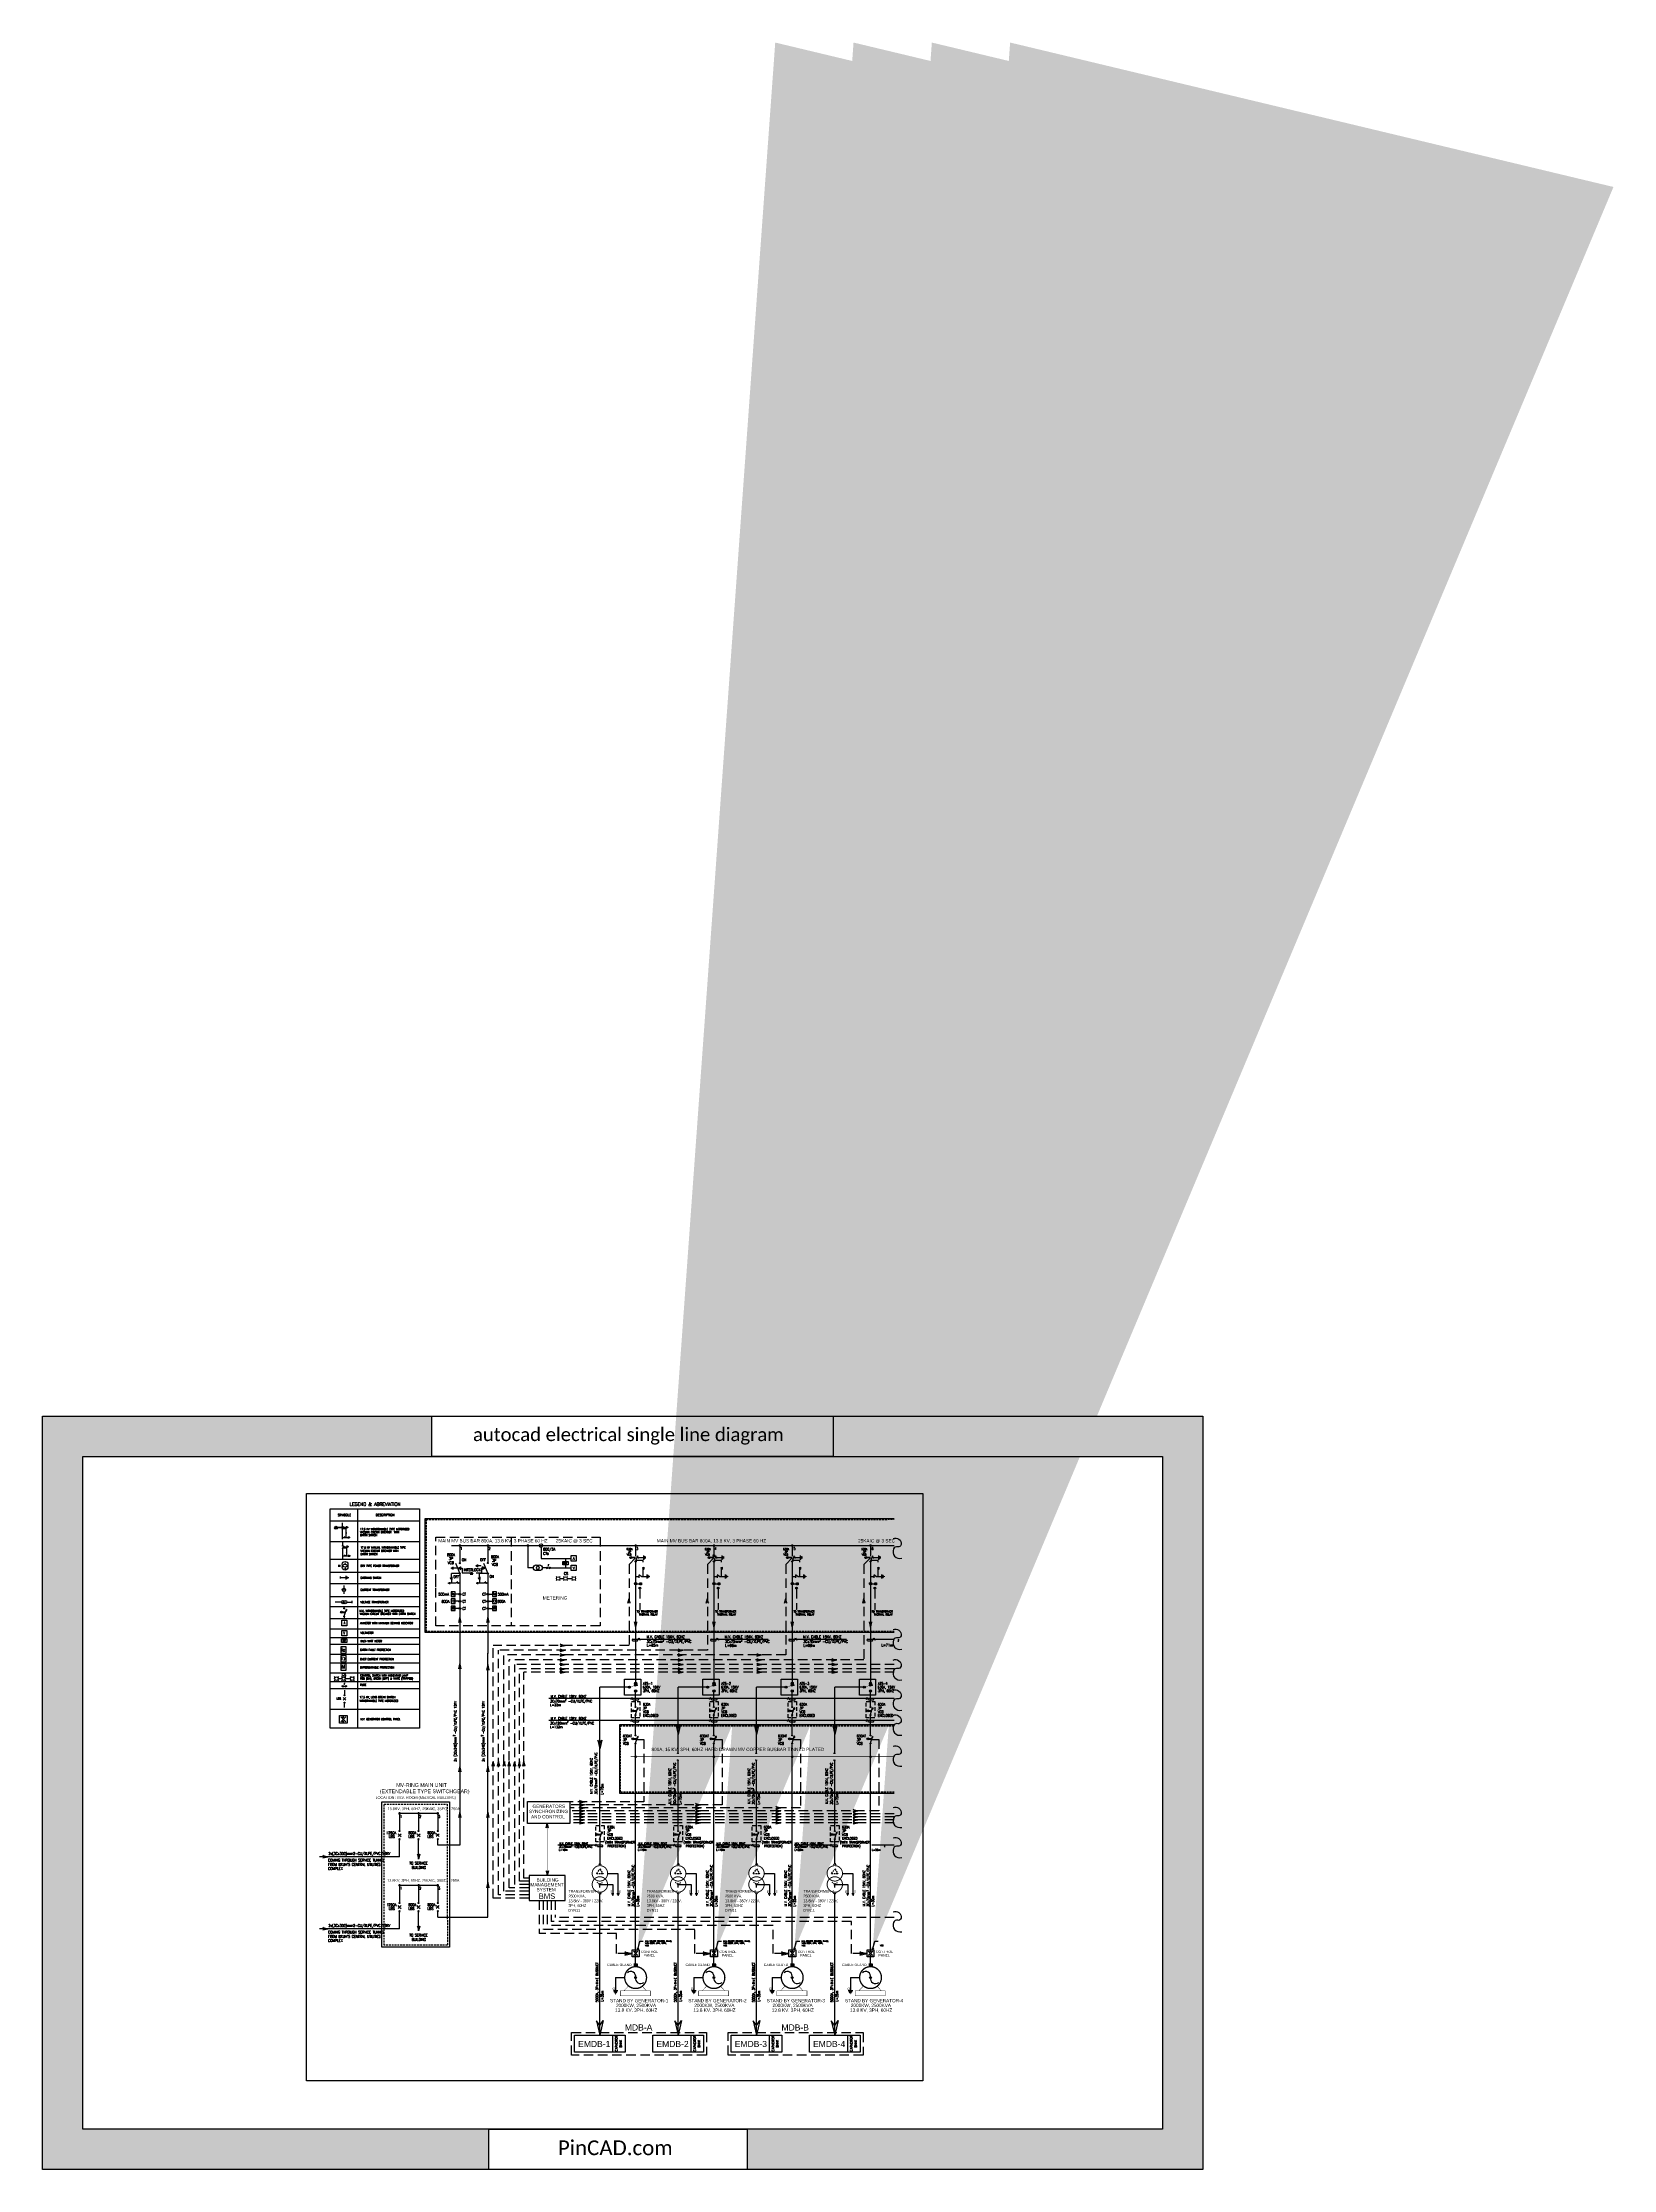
# Model space of a CAD drawing. Header units: millimetres. Extents: x 178514 to 178722, y 101500 to 101781.
import ezdxf

# ---------------------------------------------------------------- set-up
doc = ezdxf.new("R2010")
doc.units = ezdxf.units.MM
for name, pattern in [('DASHED', [0.75, 0.5, -0.25]), ('DASHED2', [0.375, 0.25, -0.125]), ('HIDDEN', [0.375, 0.25, -0.125])]:
    doc.linetypes.add(name, pattern=pattern)
for name, color, linetype in [('A-NORTH', 6, 'Continuous'), ('CALLOUT', 9, 'Continuous'), ('kitchen sink', 170, 'Continuous'), ('PIN-CABLE', 7, 'Continuous'), ('PIN-CONTROL', 3, 'Continuous'), ('PIN-EARTH', 11, 'Continuous'), ('PIN-ELEC', 4, 'Continuous'), ('PIN-EQUIP', 11, 'Continuous'), ('PIN-ETEXT', 3, 'Continuous'), ('PIN-MCCB', 3, 'Continuous'), ('PIN-MEQ', 3, 'Continuous'), ('PIN-TEXT', 3, 'Continuous'), ('PinCAD.com', 7, 'Continuous'), ('POWER', 3, 'Continuous'), ('TEL', 2, 'Continuous')]:
    doc.layers.add(name, color=color, linetype=linetype)
doc.styles.add('ARIAL', font='arial.ttf')
doc.styles.add('EN-SCL', font='swisscl.ttf')
doc.styles.add('iso', font='iso.shx')
doc.styles.add('ROMANS', font='romans.shx')
doc.styles.add('roms_has', font='romans.shx', dxfattribs={"bigfont": 'hassano.shx'})
doc.styles.add('STYLE2', font='romans.shx', dxfattribs={"width": 0.85, "height": 175})
doc.dimstyles.new('AROW', dxfattribs={"dimscale": 0, "dimtxt": 175, "dimasz": 250, "dimexe": 125, "dimexo": 125, "dimgap": 100, "dimtad": 1, "dimdec": 0, "dimzin": 1, "dimdsep": 46, "dimtxsty": 'STYLE2', "dimcen": 100, "dimdle": 125, "dimclrd": 1, "dimclre": 1, "dimadec": 0, "dimazin": 0, "dimtfac": 1, "dimtdec": 3, "dimtofl": 0, "dimtmove": 1, "dimatfit": 3, "dimfxl": 1, "dimtolj": 1, "dimtzin": 1, "dimarcsym": 0})

# ---------------------------------------------------------------- blocks, each defined once
blk = doc.blocks.new('AR')
at = {"layer": 'TEL'}
blk.add_line((0.1175291697654757, 0), (-0.0405618129661889, 0), dxfattribs=at)
for points in [[(-0.0405618129680079, 0), (-0.1155098295948846, 0.0548727789537224), (0.1175291697654757, 0)], [(-0.0405618129680079, 0), (-0.1155098295948846, -0.0548727789537224), (0.1175291697654757, 0)]]:
    blk.add_lwpolyline(points, dxfattribs=at)
blk = doc.blocks.new('A$C753F0005')
at = {"layer": 'PIN-EARTH'}
for p, q in [((2.340571882679015, 3.250746774700552), (3.870964165178876, 3.250746774700559)), ((3.870964165178876, 3.250746774700559), (3.870964165178876, 0.2596846005503011)), ((1.204916375462282, 1.605982405246898), (3.103150757000822, 1.605982405246898)), ((3.278389770511225, 0.2596846005503011), (2.927911743484014, 0.2596846005503011)), ((3.234580017129598, 0.1720650937999508), (2.971721496862415, 0.1720650937999508)), ((3.190770263751197, 0.084445587039923), (3.015531250244045, 0.084445587039923)), ((3.103150757000822, 1.605982405246898), (3.103150757000847, 0.2596846005503011)), ((4.075108686377849, 0.2596846005503011), (3.724630659357089, 0.2596846005503011)), ((4.031298933002674, 0.1720650937999508), (3.76844041273549, 0.1720650937999508)), ((3.987489179624273, 0.084445587039923), (3.812250166110665, 0.084445587039923)), ((3.146960510376022, -3.746904689e-07), (3.059341003622446, -3.746904689e-07)), ((3.943679426245872, -3.746904689e-07), (3.85605991948584, -3.746904689e-07))]:
    blk.add_line(p, q, dxfattribs=at)
at = {"layer": 'PIN-EQUIP', "color": 3, "linetype": 'HIDDEN'}
for p, q in [((0.7350158644313112, 3.20392499510789), (1.205596628071806, 3.895374742745048)), ((1.667246525554024, 3.20392499510789), (0.7350158644313112, 3.20392499510789)), ((1.205596628071806, 4.699068540134036), (0.9613967605817599, 4.430209428245689)), ((1.205596628071806, 4.699068540134036), (1.057033746778426, 4.535503814504764)), ((1.205596628071806, 4.699068540134036), (1.354159509365157, 4.535503814504764)), ((1.205596628071806, 4.699068540134036), (1.449796495565707, 4.430209428245689)), ((1.205596628071806, 3.895374742745048), (1.667246525554024, 3.20392499510789)), ((1.204916375462282, 1.605982405246898), (0.8140553708405243, 1.911628112682141)), ((1.205596628069888, 0.1656953695896561), (0.892882091939228, 0.5099877450272778)), ((1.204916375462282, 1.605982405246898), (1.59577738007242, 1.911628112682141)), ((1.205295454257008, 1.147553166199391), (1.205295454257008, 1.643730174333459)), ((1.205596628069888, 0.1656953695896561), (1.55651032973693, 0.5520442531863914)), ((1.205596628069888, 0.1656953695896561), (1.354159509367125, 0.3292600952228035))]:
    blk.add_line(p, q, dxfattribs=at)
at = {"layer": 'PIN-EQUIP', "color": 6, "linetype": 'HIDDEN', "const_width": 0.1412413865339142}
for points in [[(0.0706213734607104, 3.250746774700552, 0.9999999999999998), (2.340571882679015, 3.250746774700552, 0.999999999999999)], [(0.0706213734607104, 1.614028166185307, 0.9999999999999998), (2.340571882679015, 1.614028166185307, 0.999999999999999)]]:
    blk.add_lwpolyline(points, format="xyb", close=True, dxfattribs=at)
at = {"layer": 'PIN-EQUIP', "color": 3, "linetype": 'HIDDEN', "const_width": 0.1412413865339142}
blk.add_lwpolyline([(1.252837552876706, 1.605982405250774, 0.9999999999999999), (1.156995198047859, 1.605982405250774, 1)], format="xyb", close=True, dxfattribs=at)
at = {"layer": 'PIN-EQUIP', "color": 3, "linetype": 'HIDDEN'}
blk.add_circle((1.204916375462282, 1.605982405246898), 0.0952516940532397, dxfattribs=at)
at = {"layer": 'PIN-TEXT', "style": 'EN-SCL'}
for p in [(2.744037178979294, 0.3694944420581763), (4.025108762859439, 0.3559621424385924)]:
    blk.add_text('E', height=0.3358485504000001, dxfattribs=at).set_placement(p)
blk = doc.blocks.new('A$C78635061')
at = {"layer": 'POWER', "ltscale": 5}
blk.add_hatch(color=256, dxfattribs=at).paths.add_polyline_path([(0.1790082705417504, 0.0895041681927182, 1), (7.95294355e-08, 0.0895041681927182, 1)])
blk.add_circle((0.0895041750355929, 0.0895041681927182), 0.0895040955061575, dxfattribs=at)
blk = doc.blocks.new('A$Cab4f20d8')
at = {"layer": 'PIN-ETEXT', "ltscale": 5}
h = blk.add_hatch(dxfattribs=at)
h.set_pattern_fill('ANSI31', color=5, scale=0.9184194061163398, angle=-289.7518351606442, style=0)
h.set_pattern_definition([(115.2481648393558, (-39757.88059485618, -111260.2452336537), (-0.1038352131654842, -0.0489678003212492), [])])
h.paths.add_polyline_path([(20.04662800745446, 67.90920710040481), (20.29494637008629, 67.80630300925222), (20.28690462096876, 68.02581066640668)])
h.paths.add_polyline_path([(20.43007669997914, 68.0952904826856), (20.28690462096876, 68.02581066640668), (20.29494637008629, 67.80630300925222), (20.44037358139049, 67.74603740970015), (20.43759517502787, 67.84027632702018), (20.42869231891981, 67.9035497859888), (20.43554454241695, 67.90983037044752)])
h = blk.add_hatch(dxfattribs=at)
h.set_pattern_fill('ANSI31', color=5, scale=0.091841940611634, angle=-289.7518351606442, style=0)
h.set_pattern_definition([(115.2481648393558, (-39757.88059485618, -111260.2452336537), (-0.0103835213165484, -0.0048967800321249), [])])
h.paths.add_polyline_path([(20.28690462096876, 68.02581066640668), (20.29494637008629, 67.80630300925222), (20.44037358139049, 67.74603740970015), (20.43759517502787, 67.84027632691541), (20.42869231891981, 67.9035497859888), (20.43554454241695, 67.90983037044752), (20.43007669997914, 68.0952904826856)])
h.paths.add_polyline_path([(20.04662800745446, 67.90920710040481), (20.29494637008629, 67.80630300925222), (20.28690462096876, 68.02581066640668)])
h = blk.add_hatch(dxfattribs=at)
h.set_pattern_fill('ANSI31', color=5, scale=0.9184194061163398, angle=-288.0630969785958, style=0)
h.set_pattern_definition([(66.44057334290095, (43065.14772692682, -110039.6342188159), (0.10523318463269, -0.0458865319400526), [])])
h.paths.add_polyline_path([(23.68159992491411, 67.92073982434557), (23.43642197426809, 67.8105625412867), (23.437991389507, 68.03021184862337)])
h.paths.add_polyline_path([(23.29283393975048, 68.09544223901212), (23.437991389507, 68.03021184862337), (23.43642197426809, 67.8105625412867), (23.29283393975048, 67.74603740967905), (23.29283393975048, 67.84031727542497), (23.2998682745004, 67.90382561810874), (23.29283393975048, 67.90990154121864)])
h = blk.add_hatch(dxfattribs=at)
h.set_pattern_fill('ANSI31', color=5, scale=0.091841940611634, angle=-288.0630969785958, style=0)
h.set_pattern_definition([(66.44057334290095, (43065.14772692682, -110039.6342188159), (0.010523318463269, -0.0045886531940053), [])])
h.paths.add_polyline_path([(23.437991389507, 68.03021184862337), (23.43642197426809, 67.8105625412867), (23.29283393975048, 67.74603740967905), (23.29283393975048, 67.84031727532019), (23.2998682745004, 67.90382561810874), (23.29283393975048, 67.90990154121864), (23.29283393975048, 68.09544223901212)])
h.paths.add_polyline_path([(23.68159992491411, 67.92073982434557), (23.43642197426809, 67.8105625412867), (23.437991389507, 68.03021184862337)])
for points in [[(4.35401672720306, 48.37879402035335), (5.373879189281951, 48.37879402035335), (5.373879189281951, 47.35893155827446), (4.35401672720306, 47.35893155827446)], [(43.13896116254318, 17.32961037248154), (44.05683737841417, 17.32961037248154), (44.05683737841417, 16.41173415661054), (43.13896116254318, 16.41173415661054)], [(53.5142312168916, 17.32961037248154), (54.43210743276259, 17.32961037248154), (54.43210743276259, 16.41173415661054), (53.5142312168916, 16.41173415661054)], [(63.88950127124002, 17.32961037248154), (64.80737748711101, 17.32961037248154), (64.80737748711101, 16.41173415661054), (63.88950127124002, 16.41173415661054)], [(74.26477132558841, 17.32961037248154), (75.18264754145943, 17.32961037248154), (75.18264754145943, 16.41173415661054), (74.26477132558841, 16.41173415661054)]]:
    blk.add_lwpolyline(points, close=True)
at = {"layer": 'A-NORTH', "color": 8, "ltscale": 5}
for p, q in [((43.23562283295524, 58.50805859720388), (50.7830731942735, 58.50805859720388)), ((43.23562283295524, 58.29545138136785), (43.84317383367254, 58.29545138136785)), ((43.84317383367252, 58.29545138136784), (44.03466696021806, 58.66218806304424)), ((53.61089288735056, 58.50805859744479), (61.15834324866881, 58.50805859744479)), ((53.61089288735056, 58.29545138160876), (54.21844388806785, 58.29545138160877)), ((54.21844388806784, 58.29545138160876), (54.40993701461338, 58.66218806328515)), ((63.98616294169898, 58.50805859768571), (71.53361330301723, 58.50805859768571)), ((63.98616294169898, 58.29545138184967), (64.59371394241626, 58.29545138184968)), ((64.59371394241626, 58.29545138184967), (64.7852070689618, 58.66218806352607)), ((74.36143299600047, 58.50805859669676), (77.8767184050323, 58.50805859669676)), ((74.36143299600047, 58.29545138086073), (74.96898399671778, 58.29545138086073)), ((74.96898399671775, 58.29545138086072), (75.16047712326329, 58.66218806253711)), ((43.29412377014057, 50.42374644410191), (43.12060184153239, 50.78758406398971)), ((53.69054799073672, 50.42374644409124), (53.49905486419118, 50.79048312576763)), ((64.04114583521766, 50.42374644410191), (63.84965270867212, 50.7904831257783)), ((74.45527495963879, 50.42374644410191), (74.26378183309325, 50.7904831257783)), ((77.8767184050323, 50.63635365993795), (32.10385418001374, 50.63635365993795)), ((43.90167477085787, 50.42374644410192), (43.29412377014057, 50.42374644410192)), ((54.298098991454, 50.42374644409124), (53.69054799073669, 50.42374644409124)), ((64.64869683593497, 50.42374644410191), (64.04114583521766, 50.42374644410192)), ((75.06282596035607, 50.42374644410191), (74.45527495963879, 50.42374644410192)), ((77.8767184050323, 47.72365000461887), (32.10385417999976, 47.72365000461887)), ((43.29412377012659, 47.51104278878283), (43.10263064358105, 47.87777947045923)), ((43.90167477084388, 47.51104278878284), (43.29412377012659, 47.51104278878285)), ((53.69054799072273, 47.51104278877216), (53.4990548641772, 47.87777947044855)), ((54.29809899144001, 47.51104278877216), (53.69054799072271, 47.51104278877217)), ((64.04114583520368, 47.51104278878283), (63.84965270865814, 47.87777947045922)), ((64.64869683592099, 47.51104278878283), (64.04114583520368, 47.51104278878285)), ((74.4552749596248, 47.51104278878283), (74.26378183307926, 47.87777947045922)), ((75.06282596034208, 47.51104278878283), (74.4552749596248, 47.51104278878285)), ((39.16580910116437, 31.20554595317149), (33.31231156345082, 31.20554595317149)), ((38.55825810044709, 30.99293873733545), (38.36676497390155, 31.35967541901184)), ((49.54107915551047, 31.20554595317148), (43.85702830620414, 31.20554595317149)), ((48.93352815479319, 30.99293873732478), (48.74203502824766, 31.35967541900117)), ((59.91634920985888, 31.20554595317149), (54.2320586321387, 31.20554595317148)), ((59.3087982091416, 30.99293873733545), (59.11730508259606, 31.35967541901184)), ((70.2916192642073, 31.20554595317149), (64.62784729588543, 31.20554595317149)), ((69.68406826349002, 30.99293873733545), (69.49257513694448, 31.35967541901184)), ((77.8767184050323, 31.20554595317149), (74.88879319004968, 31.20554595317149)), ((39.16580910116437, 30.99293873733545), (38.55825810044708, 30.99293873733546)), ((49.54107915551047, 30.99293873732478), (48.93352815479318, 30.99293873732478)), ((59.91634920985888, 30.99293873733545), (59.3087982091416, 30.99293873733546)), ((70.2916192642073, 30.99293873733545), (69.68406826349002, 30.99293873733546))]:
    blk.add_line(p, q, dxfattribs=at)
for centre, radius, start, end in [((43.23562283295524, 58.40175498928586), 0.1063036079180165, 90, 270), ((53.61089288735056, 58.40175498952678), 0.1063036079180165, 90, 270), ((63.98616294169898, 58.4017549897677), 0.1063036079180165, 90, 270), ((74.36143299600047, 58.40175498877874), 0.1063036079180165, 90, 270), ((43.90167477085787, 50.53005005201994), 0.1063036079180165, 270, 90), ((54.298098991454, 50.53005005200926), 0.1063036079180165, 270, 90), ((64.64869683593497, 50.53005005201993), 0.1063036079180165, 270, 90), ((75.06282596035607, 50.53005005201993), 0.1063036079180165, 270, 90), ((43.90167477084388, 47.61734639670086), 0.1063036079180165, 270, 90), ((54.29809899144001, 47.61734639669018), 0.1063036079180165, 270, 90), ((64.64869683592099, 47.61734639670085), 0.1063036079180165, 270, 90), ((75.06282596034208, 47.61734639670085), 0.1063036079180165, 270, 90), ((39.16580910116437, 31.09924234525347), 0.1063036079180186, 270, 89.99999999999675), ((49.54107915551047, 31.0992423452428), 0.1063036079180165, 270, 90), ((59.91634920985888, 31.09924234525347), 0.1063036079180165, 270, 90), ((70.2916192642073, 31.09924234525347), 0.1063036079180165, 270, 90)]:
    blk.add_arc(centre, radius, start, end, dxfattribs=at)
at = {"layer": 'CALLOUT'}
for p, q in [((44.03466696021806, 58.66218806304424), (44.20490523981299, 58.37162602539666)), ((54.40993701461338, 58.66218806328515), (54.58017529420829, 58.37162602563757)), ((64.7852070689618, 58.66218806352607), (64.95544534855671, 58.37162602587848)), ((75.16047712326329, 58.66218806253711), (75.33071540285823, 58.37162602488954)), ((43.12060184153239, 50.78758406398971), (42.93239236400012, 50.49992108813073)), ((53.49905486419118, 50.79048312576763), (53.32881658459625, 50.49992108812005)), ((63.84965270867212, 50.7904831257783), (63.67941442907721, 50.49992108813073)), ((74.26378183309325, 50.7904831257783), (74.09354355349834, 50.49992108813073)), ((43.10263064358105, 47.87777947045923), (42.93239236398614, 47.58721743281166)), ((53.4990548641772, 47.87777947044855), (53.32881658458227, 47.58721743280098)), ((63.84965270865814, 47.87777947045922), (63.67941442906323, 47.58721743281165)), ((74.26378183307926, 47.87777947045922), (74.09354355348435, 47.58721743281165)), ((38.36676497390155, 31.35967541901184), (38.19652669430663, 31.06911338136427)), ((48.74203502824766, 31.35967541900117), (48.57179674865273, 31.0691133813536)), ((59.11730508259606, 31.35967541901184), (58.94706680300115, 31.06911338136427)), ((69.49257513694448, 31.35967541901184), (69.32233685734957, 31.06911338136427))]:
    blk.add_line(p, q, dxfattribs=at)
at = {"layer": 'PIN-CABLE', "color": 2}
for p, q in [((29.31910720610472, 70.89898543128679), (29.31910720610472, 67.9580285385679)), ((31.06682615354184, 70.65400962252636), (31.06682615354725, 69.21335452300413)), ((30.05888171217518, 67.9580285385679), (29.31910720610472, 67.9580285385679)), ((31.06682615354725, 69.21335452300413), (35.05700883332045, 69.21335452300413)), ((31.75352191750059, 67.9580285385679), (31.23039038601989, 67.9580285385679)), ((32.33583499886421, 67.9580285385679), (35.05700883332045, 67.9580285385679)), ((34.29114533615405, 69.21335452300413), (34.29114533615405, 68.80653284215043)), ((34.29114533615405, 68.35548731616257), (34.29114533615405, 67.9580285385679)), ((33.57073927804572, 66.54633139609874), (34.06329081896385, 66.54633139609874)), ((34.53573985804354, 66.54633139609874), (35.17825934131714, 66.54633139609874)), ((4.189823266370624, 53.27472381528904), (4.682374807288753, 53.27472381528904)), ((5.154823846368444, 53.27472381528904), (5.797343329642047, 53.27472381528904))]:
    blk.add_line(p, q, dxfattribs=at)
at = {"layer": 'PIN-CABLE', "color": 6}
for p, q in [((43.59837806457863, 15.43857096542546), (43.59801114796237, 16.61726921298155)), ((53.97364811892704, 15.43857096542546), (53.97328120231079, 16.61726921298155)), ((64.34891817327545, 15.43857096542546), (64.34855125665919, 16.61726921298155)), ((74.72418822762387, 15.43857096542546), (74.72382131100761, 16.61726921298155))]:
    blk.add_line(p, q, dxfattribs=at)
at = {"layer": 'PIN-CONTROL'}
for p, q in [((40.95296082441465, 13.6729112554642), (40.95296082441465, 11.9046404450299)), ((40.95296082441465, 13.6729112554642), (42.15231952770964, 13.6729112554642)), ((51.32823087876305, 13.6729112554642), (51.32823087876305, 11.9046404450299)), ((51.32823087876305, 13.6729112554642), (52.52758958205806, 13.6729112554642)), ((61.70350093311146, 13.6729112554642), (61.70350093311146, 11.9046404450299)), ((61.70350093311146, 13.6729112554642), (62.90285963640648, 13.6729112554642)), ((72.07877098745988, 13.6729112554642), (72.07877098745988, 11.9046404450299)), ((72.07877098745988, 13.6729112554642), (73.2781296907549, 13.6729112554642))]:
    blk.add_line(p, q, dxfattribs=at)
at = {"layer": 'PIN-ELEC', "color": 8, "linetype": 'DASHED2'}
for points in [[(77.8767184050323, 59.53348696952163), (15.87843616244984, 59.53348696952163), (15.87843616244984, 74.35562409144701), (77.8767184050323, 74.38198015685468)], [(77.8767184050323, 38.24790084857106), (41.58602133139279, 38.24790084857106), (41.58602133139279, 47.04107973874455), (77.8767184050323, 47.04107973874455)]]:
    blk.add_lwpolyline(points, dxfattribs=at)
blk.add_lwpolyline([(10.27270646253, 36.65494441771826), (18.64691473750844, 36.65494441771826), (18.65063873771547, 17.95945456504602), (10.27270646253, 17.95945456504602)], close=True, dxfattribs=at)
at = {"layer": 'PIN-EQUIP', "const_width": 0.1782}
for points in [[(45.04482314251551, 13.67291125545929, -0.9999999999999999), (42.15231949901796, 13.67291125545929, -1)], [(55.42009319686395, 13.67291125545929, -0.9999999999999999), (52.52758955336638, 13.67291125545929, -1)], [(65.79536325121234, 13.67291125545929, -0.9999999999999999), (62.90285960771479, 13.67291125545929, -1)], [(76.17063330556076, 13.67291125545929, -0.9999999999999999), (73.27812966206321, 13.67291125545929, -1)]]:
    blk.add_lwpolyline(points, format="xyb", close=True, dxfattribs=at)
at = {"layer": 'PIN-EQUIP', "color": 11}
for centre in [(33.3345147585058, 66.54633139609874), (34.29951533850377, 66.54633139609874), (35.41448386085706, 66.54633139609874), (3.953598746830707, 53.27472381528904), (4.918599326828669, 53.27472381528904), (6.033567849181964, 53.27472381528904)]:
    blk.add_circle(centre, 0.2362245195380091, dxfattribs=at)
at = {"layer": 'PIN-ETEXT', "color": 9, "ltscale": 5}
for p, q in [((3.116737804364618, 74.18926744894564), (14.94104458091658, 74.18926744901513)), ((6.756085915983363, 75.7637111204846), (6.756085915978375, 46.70741726509888)), ((3.116737804368213, 71.45509332931081), (14.94104458091159, 71.45509332938357)), ((3.116737804368213, 69.10548530500503), (14.94104458091159, 69.10548530507779)), ((3.116737804380406, 67.36437217168735), (14.94104458098435, 67.36437217168398)), ((3.116737804440973, 65.8919926525928), (14.94104458083883, 65.8919926525928)), ((3.116737804440973, 64.1582429262567), (14.94104458083883, 64.1582429262567)), ((3.116737804440973, 62.82976514184752), (14.94104458083883, 62.82976514184752)), ((3.116737804368213, 61.24661532716031), (14.94104458083883, 61.24661532716031)), ((3.116737804440973, 59.89409464263785), (14.94104458083883, 59.89409464271061)), ((3.116737804440973, 58.72600853579256), (14.94104458083883, 58.72600853579256)), ((3.116737804440973, 57.83332743410624), (14.94104458083883, 57.833327434179)), ((3.116737804440973, 56.50634486531685), (14.94104458091159, 56.50634486538961)), ((3.116737804440973, 55.3752429563397), (14.94104458091159, 55.37524295641246)), ((3.116737804456093, 54.04826038755031), (14.94104458092673, 54.04826038762307)), ((3.116737804456093, 52.91715847857317), (14.94104458092673, 52.91715847864593)), ((3.116737804440973, 51.98193722940827), (14.94104458091159, 51.98193722948103)), ((3.116737804513733, 49.24776310993961), (14.94104458098435, 49.24776311001237))]:
    blk.add_line(p, q, dxfattribs=at)
at = {"layer": 'PIN-ETEXT', "color": 1, "ltscale": 5}
for p, q in [((4.755616643225849, 73.29374497977963), (4.085696641879522, 73.29374497977963)), ((4.755616643225849, 73.24608011152716), (4.085696641915902, 73.24608011152716))]:
    blk.add_line(p, q, dxfattribs=at)
at = {"layer": 'PIN-ETEXT', "color": 5}
for p, q in [((4.725777612504217, 73.48673345022374), (4.693655394214048, 73.48673345022374)), ((4.725777612504217, 73.48673345022374), (4.757899830794386, 73.48673345022374)), ((4.776576962414666, 70.9113182098204), (4.744454744119949, 70.9113182098204)), ((4.776576962414666, 71.36386174633711), (4.776576962414666, 70.9113182098204)), ((4.776576962414666, 70.9113182098204), (4.808699180709382, 70.9113182098204)), ((20.30836007974159, 70.8989854312862), (20.30836007974159, 68.62053145337377)), ((24.02441993575187, 70.8989854312651), (24.02441993575187, 68.65849379191968)), ((43.59789927046654, 70.89898543133859), (43.59789927046654, 69.60398727689862)), ((53.97316932481496, 70.89898543133859), (53.97316932481496, 69.65237973566789)), ((64.34843937916338, 70.89898543133859), (64.34843937916338, 69.60398727689862)), ((74.72370943351177, 70.89898543133859), (74.72370943351177, 69.60398727689862)), ((19.72911922200166, 68.5577336703962), (20.30836007974159, 67.200556944661)), ((23.42599849617974, 68.58754943514104), (24.02441993575187, 67.18475724386845)), ((43.59876135949087, 69.59020616054804), (43.53955368674576, 69.59020616054804)), ((43.59876135949087, 69.59020616054804), (43.65796903226217, 69.59020616054804)), ((53.97403141383928, 69.63908333065498), (53.80824993015298, 69.63908333065498)), ((53.97403141383928, 69.63908333065498), (54.13981289759892, 69.63908333065498)), ((64.34930146818769, 69.59020616054804), (64.2900937954426, 69.59020616054804)), ((64.34930146818769, 69.59020616054804), (64.40850914095898, 69.59020616054804)), ((74.72457152253611, 69.59020616054804), (74.66536384979099, 69.59020616054804)), ((74.72457152253611, 69.59020616054804), (74.7837791953074, 69.59020616054804)), ((5.017587548310885, 51.73994149544937), (5.017587548310885, 51.12298107318252)), ((5.017587548310885, 49.46503193894073), (5.017587548310885, 50.06792914258453)), ((12.32154908701176, 35.42263202424181), (12.32154908701176, 33.14417804632937)), ((14.84685829008211, 35.42263202424181), (14.84685829008211, 33.14417804632937)), ((17.37216749317867, 35.42263202418942), (17.37216749317867, 33.14417804627699)), ((14.84685829008211, 29.63384826341065), (14.84685829008211, 31.95724462443284)), ((12.32154908698557, 25.89006381578573), (12.32154908698557, 23.6116098378733)), ((14.84685829005593, 25.89006381578573), (14.84685829005593, 23.6116098378733)), ((17.37216749315247, 25.89006381573334), (17.37216749315247, 23.61160983782091)), ((14.84685829005593, 20.19804598927988), (14.84685829005593, 22.42467641597676))]:
    blk.add_line(p, q, dxfattribs=at)
at = {"layer": 'PIN-ETEXT', "color": 2}
for p, q in [((4.725777612504217, 73.939276986745), (4.725777612504217, 73.48673345022374)), ((5.103327633398195, 67.8701202014386), (5.003024120298406, 67.77619605981866)), ((5.103327633398195, 67.94526033208652), (5.103327633398195, 67.8701202014386)), ((5.103327633398195, 67.8701202014386), (5.203631146497983, 67.77619605981866)), ((5.015402782984793, 50.59545510788352), (4.840714654084778, 50.75903295326184)), ((5.015402782984793, 50.59545510788352), (5.19009091173929, 50.75903295326184)), ((5.015402782984793, 50.59545510788352), (4.840714654084778, 50.43187726250521)), ((5.015402782984793, 50.59545510788352), (5.19009091173929, 50.43187726250521)), ((12.31909122607885, 32.55071133535491), (12.12256708112525, 32.73473641134003)), ((12.31909122607885, 32.55071133535491), (12.12256708112525, 32.36668625936979)), ((12.31909122607885, 32.55071133535491), (12.51561537092766, 32.73473641134003)), ((12.31909122607885, 32.55071133535491), (12.51561537092766, 32.36668625936979)), ((14.8444004291492, 32.55071133535491), (14.64787628419562, 32.73473641134003)), ((14.8444004291492, 32.55071133535491), (14.64787628419562, 32.36668625936979)), ((14.8444004291492, 32.55071133535491), (15.04092457399801, 32.73473641134003)), ((14.8444004291492, 32.55071133535491), (15.04092457399801, 32.36668625936979)), ((17.36970963224576, 32.55071133530252), (17.17318548729216, 32.73473641128764)), ((17.36970963224576, 32.55071133530252), (17.17318548729216, 32.3666862593174)), ((17.36970963224576, 32.55071133530252), (17.56623377709457, 32.73473641128764)), ((17.36970963224576, 32.55071133530252), (17.56623377709457, 32.3666862593174)), ((12.31909122605265, 23.01814312689883), (12.12256708109908, 23.20216820288395)), ((12.31909122605265, 23.01814312689883), (12.12256708109908, 22.83411805091372)), ((12.31909122605265, 23.01814312689883), (12.51561537090146, 23.20216820288395)), ((12.31909122605265, 23.01814312689883), (12.51561537090146, 22.83411805091372)), ((14.844400429123, 23.01814312689883), (14.64787628416943, 23.20216820288395)), ((14.844400429123, 23.01814312689883), (14.64787628416943, 22.83411805091372)), ((14.844400429123, 23.01814312689883), (15.04092457397181, 23.20216820288395)), ((14.844400429123, 23.01814312689883), (15.04092457397181, 22.83411805091372)), ((17.36970963221955, 23.01814312684645), (17.17318548726598, 23.20216820283157)), ((17.36970963221955, 23.01814312684645), (17.17318548726598, 22.83411805086133)), ((17.36970963221955, 23.01814312684645), (17.56623377706836, 23.20216820283157)), ((17.36970963221955, 23.01814312684645), (17.56623377706836, 22.83411805086133))]:
    blk.add_line(p, q, dxfattribs=at)
at = {"layer": 'PIN-ETEXT', "ltscale": 5}
for p, q in [((4.725777612504217, 73.06271111661457), (4.882380092778376, 73.48615943304733)), ((4.928402596444258, 73.27667609129688), (4.928402596444258, 73.39415197307656)), ((4.928402596444258, 73.33228730883687), (5.292081165382015, 73.33228730883687)), ((5.292081165382015, 73.48027791765756), (5.292081165382015, 73.18429670001618)), ((5.350446305630513, 73.44207170262646), (5.350446305630513, 73.22250291504727)), ((5.40881144587901, 73.40386548759537), (5.40881144584263, 73.26070913007837)), ((5.467176586091128, 73.36565927256427), (5.467176586091128, 73.29891534510946)), ((4.725777612504217, 73.06271111676008), (4.725777612504217, 71.75600894024367)), ((4.725777612504217, 71.97911450242512), (4.960503998510731, 71.97911450242512)), ((4.776576962414666, 70.48729587617939), (4.933179442711563, 70.91074419260761)), ((4.776576962414666, 70.48729587617939), (4.776576962414666, 69.86424329487275)), ((4.960503998510731, 72.0702475031035), (4.960503998510731, 71.88798150174674)), ((4.964075270538061, 72.11631232606717), (5.1603314793755, 71.97911450242512)), ((4.979201946359254, 70.70126085087307), (4.979201946359254, 70.81873673267549)), ((4.979201946359254, 70.7568720683835), (5.342880515312928, 70.75687206838346)), ((5.1603314793755, 71.97911450242512), (5.524010048313258, 71.97911450242512)), ((5.194096897024806, 72.57846986696362), (5.308306431137694, 72.65277484165975)), ((5.194096897024806, 72.57846986696362), (5.308306431137694, 72.50416489226748)), ((5.308306431137694, 72.50416489226748), (5.308306431137694, 72.65277484165975)), ((5.342880515312928, 70.90486267720415), (5.342880515312928, 70.60888145956277)), ((5.401245655563699, 70.86665646217938), (5.40124565555233, 70.64708767460579)), ((5.459610795780364, 70.82845024714051), (5.459610795768995, 70.68529388962537)), ((5.517975935997029, 70.79024403212988), (5.517975935997029, 70.72350010465331)), ((5.524010048313258, 72.12710511124581), (5.524010048313258, 71.83112389360443)), ((5.582375188561755, 72.08889889621472), (5.582375188561755, 71.86933010870828)), ((5.640740328773873, 72.05069268118362), (5.640740328773873, 71.90753632366662)), ((5.699105468985991, 72.01248646622528), (5.699105468985991, 71.94574253869771)), ((4.776576962414666, 69.86424329487275), (4.776576962414666, 69.18059369981759)), ((4.776576962414666, 69.54433796102956), (5.011303348412085, 69.54433796102956)), ((5.011303348412085, 69.63547096170112), (5.011303348412085, 69.453204960358)), ((5.014874620466699, 69.68153578467161), (5.211130829279128, 69.5443379610296)), ((5.211130829279128, 69.5443379610296), (5.574809398232802, 69.54433796102956)), ((5.240172440413758, 70.00305462652285), (5.354381974540289, 70.0773596012075)), ((5.240172440413758, 70.00305462652285), (5.354381974540289, 69.92874965184212)), ((5.354381974540289, 69.92874965184212), (5.354381974540289, 70.0773596012075)), ((5.574809398232802, 69.69232856985025), (5.574809398232802, 69.39634735220886)), ((5.633174538483573, 69.65412235482547), (5.633174538472204, 69.43455356725188)), ((5.691539678700238, 69.6159161397866), (5.691539678688869, 69.47275978227147)), ((5.749904818916903, 69.57770992477597), (5.749904818916903, 69.51096599729941)), ((19.21230304206421, 67.8695921894756), (19.21230304206421, 67.9480548047879)), ((19.28091574915034, 67.82467784797882), (19.28091574915034, 67.99296914633706)), ((19.34952845623647, 67.77976350642967), (19.34952845623647, 68.03788348783382)), ((19.418141163375, 67.7348491649329), (19.418141163375, 68.08279782938298)), ((19.84567326620035, 67.90882349715794), (19.418141163375, 67.90882349715794)), ((19.84567326620035, 67.86959218952798), (19.84567326620035, 67.9480548048403)), ((22.47657476935703, 68.19134799359344), (22.47657476935703, 68.26981060890576)), ((22.54518747649556, 68.14643365209668), (22.54518747649556, 68.3147249505073)), ((22.6138001835817, 68.10151931054752), (22.6138001835817, 68.35963929195168)), ((22.68241289072023, 68.05660496905075), (22.68241289072023, 68.40455363350084)), ((23.10994499354558, 68.2305793012758), (22.68241289072023, 68.2305793012758)), ((23.10994499354558, 68.19134799359344), (23.10994499354558, 68.26981060890576)), ((43.59876135949087, 68.80864819517046), (43.88741105118459, 69.58914813203191)), ((43.97223972989229, 69.20302843654682), (43.97223972989229, 69.4195599818955)), ((43.97223972989229, 69.30553103265156), (44.64257206819818, 69.30553103265156)), ((44.51401465583402, 67.91609472383898), (44.72452566914652, 68.05305365315908)), ((44.51401465583402, 67.91609472383898), (44.72452566914652, 67.77913579451888)), ((44.64257206819818, 69.57830732286129), (44.64257206819818, 69.03275474249422)), ((44.72452566914652, 67.77913579451888), (44.72452566914652, 68.05305365315908)), ((44.75015069470317, 69.50788562730341), (44.75015069467698, 69.1031764380521)), ((44.85772932115576, 69.43746393174551), (44.85772932112957, 69.1735981335576)), ((53.97403141383928, 68.80864819517046), (54.26268110553301, 69.58914813203191)), ((54.34750978424071, 69.20302843654682), (54.34750978424071, 69.4195599818955)), ((54.34750978424071, 69.30553103265156), (55.0178421225466, 69.30553103265156)), ((54.88928471018244, 67.91609472383898), (55.09979572349494, 68.05305365315908)), ((54.88928471018244, 67.91609472383898), (55.09979572349494, 67.77913579451888)), ((55.0178421225466, 69.57830732286129), (55.0178421225466, 69.03275474249422)), ((55.09979572349494, 67.77913579451888), (55.09979572349494, 68.05305365315908)), ((55.12542074905159, 69.50788562730341), (55.12542074902538, 69.1031764380521)), ((55.23299937550416, 69.43746393174551), (55.23299937547799, 69.1735981335576)), ((64.34930146818769, 68.80864819517046), (64.63795115988142, 69.58914813203191)), ((64.72277983858913, 69.20302843654682), (64.72277983858913, 69.4195599818955)), ((64.72277983858913, 69.30553103265156), (65.39311217689502, 69.30553103265156)), ((65.26455476453083, 67.91609472383898), (65.47506577784333, 68.05305365315908)), ((65.26455476453083, 67.91609472383898), (65.47506577784333, 67.77913579451888)), ((65.39311217689502, 69.57830732286129), (65.39311217689502, 69.03275474249422)), ((65.47506577784333, 67.77913579451888), (65.47506577784333, 68.05305365315908)), ((65.5006908034, 69.50788562730341), (65.5006908033738, 69.1031764380521)), ((65.60826942985258, 69.43746393174551), (65.60826942982641, 69.1735981335576)), ((74.72457152253611, 68.80864819517046), (75.01322121422982, 69.58914813203191)), ((75.09804989293752, 69.20302843654682), (75.09804989293752, 69.4195599818955)), ((75.09804989293752, 69.30553103265156), (75.76838223124344, 69.30553103265156)), ((75.63982481887925, 67.91609472383898), (75.85033583219175, 68.05305365315908)), ((75.63982481887925, 67.91609472383898), (75.85033583219175, 67.77913579451888)), ((75.76838223124344, 69.57830732286129), (75.76838223124344, 69.03275474249422)), ((75.85033583219175, 67.77913579451888), (75.85033583219175, 68.05305365315908)), ((75.8759608577484, 69.50788562730341), (75.87596085772222, 69.1031764380521)), ((75.983539484201, 69.43746393174551), (75.9835394841748, 69.1735981335576)), ((4.471005862935172, 66.7880237922978), (4.471005862935172, 66.52518156731419)), ((4.471005862935172, 66.65432548780844), (5.209979646526236, 66.65432548780844)), ((5.209979646526236, 66.89111046192154), (5.209979646526236, 66.41754051369533)), ((5.303363870982039, 66.82998051791544), (5.303363870982039, 66.47867045777419)), ((5.396748095292324, 66.76885057390935), (5.396748095292324, 66.53980040185304)), ((5.490132319602608, 66.70772062983049), (5.490132319602608, 66.6009303459319)), ((17.06287294934208, 65.93283034901518), (17.06287294934208, 65.3872777686481)), ((18.77845267042211, 65.98044573545266), (18.77845267042211, 65.90171139489296)), ((18.84730299135177, 66.02551562057617), (18.84730299136854, 65.85664150973592)), ((18.91615331228144, 66.07058550573322), (18.91615331229819, 65.8115716246124)), ((19.79573947980265, 65.94107856515605), (18.98500363324462, 65.94107856515605)), ((19.03085760324178, 66.59122881701619), (19.29938176963627, 66.76593123165652)), ((19.03085760324178, 66.59122881701619), (19.29938176963627, 66.41652640234965)), ((19.29938176963627, 66.41652640234965), (19.29938176963627, 66.76593123165652)), ((20.02725272401247, 66.10292370342646), (19.79573947980265, 65.94107856515605)), ((20.03146556795585, 66.04858342712555), (20.03146556795585, 65.83357370318654)), ((20.30836007974494, 65.94107856515605), (20.03146556795585, 65.94107856515605)), ((21.85007893221399, 67.40117314781855), (21.67537651754745, 67.13264898142407)), ((21.67537651754745, 67.13264898142407), (22.02478134685433, 67.13264898142407)), ((21.85007893221399, 67.40117314781855), (22.02478134685433, 67.13264898142407)), ((22.49451252641981, 65.98044573542508), (22.49451252641981, 65.90171139486537)), ((22.56336284734947, 66.02551562054859), (22.56336284736622, 65.85664150970834)), ((22.63221316827912, 66.07058550570564), (22.63221316829589, 65.81157162458481)), ((23.51179933580035, 65.94107856512846), (22.70106348924232, 65.94107856512846)), ((22.74691745923948, 66.5912288169886), (23.01544162563397, 66.76593123162894)), ((22.74691745923948, 66.5912288169886), (23.01544162563397, 66.41652640232206)), ((23.01544162563397, 66.41652640232206), (23.01544162563397, 66.76593123162894)), ((23.74331258001015, 66.10292370339887), (23.51179933580035, 65.94107856512846)), ((23.74752542395353, 66.04858342709797), (23.74752542395353, 65.83357370315896)), ((24.02441993574263, 65.94107856512846), (23.74752542395353, 65.94107856512846)), ((43.59876135949087, 66.81136291599287), (44.03140903416131, 66.81136291599287)), ((43.75993561612752, 65.84511613464998), (44.17443177627831, 65.84511613464998)), ((44.03140903416131, 66.97933926282022), (44.03140903416131, 66.64338656916553)), ((44.03799160282286, 67.06424594454037), (44.39973104690068, 66.81136291599287)), ((44.39973104690068, 66.81136291599287), (45.07006338520657, 66.81136291599287)), ((45.07006338520657, 67.08413920615021), (45.07006338520657, 66.53858662578314)), ((45.17764201171155, 67.01371751064471), (45.17764201168536, 66.60900832139342)), ((45.28522063816415, 66.94329581508683), (45.28522063813796, 66.67943001689892)), ((45.39279926461674, 66.87287411958133), (45.39279926461674, 66.7498517124568)), ((53.97403141383928, 66.81136291599287), (54.40667908850972, 66.81136291599287)), ((54.1352055651078, 65.8440705616631), (54.54970172525859, 65.8440705616631)), ((54.40667908850972, 66.97933926282022), (54.40667908850972, 66.64338656916553)), ((54.41326165717126, 67.06424594454037), (54.7750011012491, 66.81136291599287)), ((54.7750011012491, 66.81136291599287), (55.44533343955499, 66.81136291599287)), ((55.44533343955499, 67.08413920615021), (55.44533343955499, 66.53858662578314)), ((55.55291206605997, 67.01371751064471), (55.55291206603377, 66.60900832139342)), ((55.66049069251255, 66.94329581508683), (55.66049069248638, 66.67943001689892)), ((55.76806931896516, 66.87287411958133), (55.76806931896516, 66.7498517124568)), ((64.34930146818769, 66.81136291599287), (64.78194914285814, 66.81136291599287)), ((64.51047551408806, 65.84302498867625), (64.92497167423886, 65.84302498867625)), ((64.78194914285814, 66.97933926282022), (64.78194914285814, 66.64338656916553)), ((64.78853171151968, 67.06424594454037), (65.15027115559752, 66.81136291599287)), ((65.15027115559752, 66.81136291599287), (65.8206034939034, 66.81136291599287)), ((65.8206034939034, 67.08413920615021), (65.8206034939034, 66.53858662578314)), ((65.9281821204084, 67.01371751064471), (65.92818212038219, 66.60900832139342)), ((66.03576074686097, 66.94329581508683), (66.0357607468348, 66.67943001689892)), ((66.14333937331358, 66.87287411958133), (66.14333937331358, 66.7498517124568)), ((74.72457152253611, 66.81136291599287), (75.15721919720656, 66.81136291599287)), ((74.88574546306836, 65.84197941568937), (75.30024162321914, 65.84197941568937)), ((75.15721919720656, 66.97933926282022), (75.15721919720656, 66.64338656916553)), ((75.1638017658681, 67.06424594454037), (75.52554120994591, 66.81136291599287)), ((75.52554120994591, 66.81136291599287), (76.19587354825183, 66.81136291599287)), ((76.19587354825183, 67.08413920615021), (76.19587354825183, 66.53858662578314)), ((76.30345217475679, 67.01371751064471), (76.30345217473061, 66.60900832139342)), ((76.41103080120939, 66.94329581508683), (76.41103080118319, 66.67943001689892)), ((76.518609427662, 66.87287411958133), (76.518609427662, 66.7498517124568)), ((6.011096665130665, 63.58650419722963), (6.011096665130665, 63.26876517421752)), ((44.16714501629022, 62.44575218942008), (44.12666169650176, 62.49804476179524)), ((44.16714501629022, 62.44575218942008), (44.20762833592154, 62.49804476179524)), ((54.54297770635434, 62.4447065597227), (54.50249438656587, 62.49699913209786)), ((54.54297770635434, 62.4447065597227), (54.58346102598566, 62.49699913209786)), ((64.9182476553346, 62.44366098673582), (64.87776433554615, 62.49595355911097)), ((64.9182476553346, 62.44366098673582), (64.95873097496593, 62.49595355911097)), ((75.29351760431487, 62.44261541374894), (75.2530342845264, 62.49490798612409)), ((75.29351760431487, 62.44261541374894), (75.33400092394618, 62.49490798612409)), ((40.53324436785965, 6.038731624396839), (40.53324436785965, 3.792199541542303)), ((50.90851442220807, 6.03873162438618), (50.90851442220807, 3.792199541531652)), ((61.28378447655649, 6.038731624375529), (61.28378447655649, 3.792199541520979)), ((71.65905453090488, 6.038731624364864), (71.65905453090488, 3.792199541510328))]:
    blk.add_line(p, q, dxfattribs=at)
at = {"layer": 'PIN-ETEXT', "linetype": 'HIDDEN', "ltscale": 5}
for p, q in [((5.266710344359936, 73.12008293392549), (4.746995240558945, 73.12008293392549)), ((5.317509694263563, 70.54466769347667), (4.797794590483036, 70.54466769347667)), ((5.266710344359936, 72.6563007098018), (5.266710344359936, 73.12008293392549)), ((5.266710344359936, 71.97911450242512), (5.266710344359936, 72.49986069895974)), ((5.317509694263563, 70.0809782667755), (5.317509694263563, 70.54466769347667)), ((5.317509694263563, 69.5443379610296), (5.317509694263563, 69.91412484214823)), ((44.59580857083999, 68.91439592885472), (43.63786969155697, 68.91439592885472)), ((44.59580857083999, 66.81136291599287), (44.59580857083999, 68.91439592885472)), ((54.9710786251884, 68.91439592885472), (54.01313974590538, 68.91439592885472)), ((54.9710786251884, 66.81136291599287), (54.9710786251884, 68.91439592885472)), ((65.34634867953682, 68.91439592885472), (64.38840980025378, 68.91439592885472)), ((65.34634867953682, 66.81136291599287), (65.34634867953682, 68.91439592885472)), ((75.72161873388524, 68.91439592885472), (74.7636798546022, 68.91439592885472)), ((75.72161873388524, 66.81136291599287), (75.72161873388524, 68.91439592885472)), ((44.16714501621165, 65.15643140801802), (44.16714501629022, 62.44575218942008)), ((54.54297770627576, 65.15538577832064), (54.54297770635434, 62.4447065597227)), ((64.91824765525604, 65.15434020533377), (64.9182476553346, 62.44366098673582)), ((75.29351760423629, 65.15329463234688), (75.29351760431487, 62.44261541374894)), ((42.72923229453605, 57.68515389910716), (24.73087257318461, 57.68515389854359)), ((24.730872573391, 24.17257712971018), (24.73087257318461, 57.68515389854359)), ((53.10450224351632, 57.03778831894294), (25.44149189499635, 57.03778831808017)), ((25.44149189519592, 24.65152601594691), (25.44149189499635, 57.03778831808017)), ((63.4797721924966, 56.41909644414785), (26.15211121669529, 56.41909644301589)), ((26.15211121735852, 25.10016997077438), (26.15211121669529, 56.41909644301589)), ((73.85504214147687, 55.76401079098731), (26.86273053851698, 55.76401078963632)), ((26.86273053915758, 25.54881392560192), (26.86273053851698, 55.76401078963632)), ((77.8767184050323, 55.16351563664683), (27.57334986033753, 55.16351563539266)), ((27.57334986095667, 25.99745767945634), (27.57334986033753, 55.16351563539266)), ((77.8767184050323, 54.56302048222636), (28.21003229654033, 54.56302048098807)), ((28.21003229713392, 26.42589841366871), (28.21003229654033, 54.56302048098807)), ((77.8767184050323, 54.14063846632033), (28.80492715013369, 54.14063846632033)), ((28.80492715070942, 26.85016966410211), (28.80492715013369, 54.14063846632033)), ((43.73318118633907, 45.20556731524272), (44.69312559168007, 45.20556731524272)), ((44.69312559168007, 45.20556731524272), (44.69312559168007, 36.96657201870168)), ((54.10845124068749, 45.20556731524272), (55.06839564602848, 45.20556731524272)), ((55.06839564602848, 45.20556731524272), (55.06839564602848, 36.56778208329813)), ((64.4837212950359, 45.20556731524272), (65.44366570037693, 45.20556731524272)), ((65.44366570037693, 45.20556731524272), (65.44366570037693, 36.16899214789456)), ((74.85899134938433, 45.20556731524272), (75.81893575472532, 45.20556731524272)), ((75.81893575472532, 45.20556731524272), (75.81893575472532, 35.770202212491)), ((44.69312559168007, 36.96657201870168), (34.88993821465864, 36.96657201870168)), ((55.06839564602848, 36.56778208329813), (34.88993821465864, 36.56778208329813)), ((65.44366570037693, 36.16899214789456), (34.88993821465864, 36.16899214789456)), ((75.81893575472532, 35.770202212491), (34.88993821465864, 35.770202212491)), ((77.8767184050323, 35.37141227708744), (34.88993821465864, 35.37141227708744)), ((77.8767184050323, 34.97262234168387), (34.88993821465864, 34.97262234168387)), ((77.8767184050323, 34.57383240628031), (34.88993821465864, 34.57383240628031)), ((77.8767184050323, 34.17504247087675), (34.88993821465864, 34.17504247087675)), ((29.4750033677755, 25.54881392560191), (26.86273053915758, 25.54881392560192)), ((29.4750033677755, 25.99745767945633), (27.57334986095667, 25.99745767945634)), ((29.4750033677755, 26.4258984136687), (28.21003229713392, 26.42589841366871)), ((29.4750033677755, 26.8501696641021), (28.80492715070942, 26.85016966410211)), ((29.4750033677755, 24.17257712971018), (24.730872573391, 24.17257712971018)), ((29.4750033677755, 24.65152601594691), (25.44149189519592, 24.65152601594691)), ((29.4750033677755, 25.1001699707744), (26.15211121735852, 25.10016997077438))]:
    blk.add_line(p, q, dxfattribs=at)
at = {"layer": 'PIN-ETEXT', "color": 1, "linetype": 'HIDDEN', "ltscale": 5}
for p, q in [((17.11186350792651, 60.25409850052202), (17.11186350790032, 72.02394505309167)), ((17.11186350790032, 72.02394505309167), (38.88366300742319, 72.02394505324946)), ((27.12352804030803, 72.02394505314406), (27.12352804033421, 60.2540985005744)), ((38.88366300742319, 72.02394505324946), (38.88366300744939, 60.25409850057464)), ((38.88366300744939, 60.25409850057464), (17.11186350792651, 60.25409850052202)), ((30.80569102228054, 23.87791324892439), (30.80569102228054, 19.5089148446387)), ((31.33514846248784, 23.87791324892439), (31.33514846248788, 20.03837228480883)), ((31.86460590269516, 23.87791324892439), (31.86460590269516, 20.56782972497898)), ((32.39406334290246, 23.87791324892439), (32.39406334290247, 21.09728716518424)), ((32.92352078310977, 23.87791324892439), (32.92352078310977, 21.62674460538955)), ((51.43614617186344, 20.03837228473229), (31.33514846248788, 20.03837228480883)), ((61.81141622621186, 20.56782972486489), (31.86460590269516, 20.56782972497898)), ((72.18668628056028, 21.09728716503271), (32.39406334290247, 21.09728716518424)), ((77.8767184050323, 21.62674460521832), (32.92352078310977, 21.62674460538955)), ((51.43614617186346, 16.86850016638158), (51.43614617186344, 20.03837228473229)), ((61.81141622621186, 16.86850016638158), (61.81141622621186, 20.56782972486489)), ((72.18668628056028, 16.86850016638158), (72.18668628056028, 21.09728716503271)), ((41.06087611751504, 19.50891484459965), (30.80569102228054, 19.5089148446387)), ((41.06087611751504, 16.86850016638158), (41.06087611751504, 19.50891484459965)), ((42.48559255393408, 16.86850016638158), (41.06087611751504, 16.86850016638158)), ((52.86086260828249, 16.86850016638158), (51.43614617186346, 16.86850016638158)), ((63.23613266263089, 16.86850016638158), (61.81141622621186, 16.86850016638158)), ((73.61140271697931, 16.86850016638158), (72.18668628056028, 16.86850016638158))]:
    blk.add_line(p, q, dxfattribs=at)
at = {"layer": 'PIN-ETEXT', "color": 5, "ltscale": 5}
for p, q in [((20.04662800745446, 67.90920710040483), (20.43007669990057, 68.0952904826856)), ((20.04662800745446, 67.90920710040483), (20.44037358139049, 67.74603740970015)), ((20.2242621243773, 68.62044925901682), (20.39245803500108, 68.62061364773072)), ((20.44037358139049, 67.74603740970015), (20.43007669990057, 68.0952904826856)), ((23.29283393975049, 67.74603740967905), (23.29283393975049, 68.09544223901212)), ((23.68159992491411, 67.92073982439797), (23.29283393975049, 68.09544223901212)), ((23.68159992491411, 67.92073982439797), (23.29283393975049, 67.74603740967905)), ((23.94044452829104, 68.65841171726679), (24.10864043888861, 68.65857610598069)), ((4.942833810156927, 51.12290801150861), (5.092341286319325, 51.12305413485642)), ((4.942833810156927, 50.06800220425843), (5.092341286319325, 50.06785608091063)), ((12.2374511316475, 33.14409585197243), (12.40564704227126, 33.14426024068632)), ((12.2374511316475, 31.95732681878978), (12.40564704227126, 31.95716243007589)), ((14.76276033471785, 33.14409585197243), (14.9309562453416, 33.14426024068632)), ((14.76276033471785, 31.95732681878978), (14.9309562453416, 31.95716243007589)), ((17.28806953781441, 33.14409585192004), (17.45626544843816, 33.14426024063393)), ((17.28806953781441, 31.9573268187374), (17.45626544843816, 31.9571624300235)), ((12.2374511316213, 23.61152764351635), (12.40564704224506, 23.61169203223024)), ((14.76276033469165, 23.61152764351635), (14.93095624531543, 23.61169203223024)), ((17.2880695377882, 23.61152764346397), (17.45626544841197, 23.61169203217786)), ((12.2374511316213, 22.42475861033371), (12.40564704224506, 22.42459422161981)), ((14.76276033469165, 22.42475861033371), (14.93095624531543, 22.42459422161981)), ((17.2880695377882, 22.42475861028132), (17.45626544841197, 22.42459422156743))]:
    blk.add_line(p, q, dxfattribs=at)
at = {"layer": 'PIN-ETEXT', "color": 2, "linetype": 'HIDDEN', "ltscale": 5}
for p, q in [((20.43522514064553, 67.92066394619287), (20.60647302162997, 67.92066394619287)), ((20.60647302162997, 67.92066394619287), (20.60647302162997, 67.28129133207368)), ((23.29283393975049, 67.92066394617177), (23.1601503781537, 67.92066394617177)), ((23.1601503781537, 67.92066394617177), (23.1601503781537, 67.28129133205258)), ((20.60647302162997, 67.28129133207368), (23.1601503781537, 67.28129133207368))]:
    blk.add_line(p, q, dxfattribs=at)
at = {"layer": 'PIN-ETEXT', "color": 8, "linetype": 'DASHED', "ltscale": 5}
for p, q in [((43.58379429678533, 69.32574117913063), (43.10145189581597, 69.32574117913063)), ((43.58379429678533, 69.29142247398886), (43.10145189584216, 69.29142247398886)), ((53.95906435113373, 69.32574117913063), (53.47672195016438, 69.32574117913063)), ((53.95906435113373, 69.29142247398886), (53.47672195019058, 69.29142247398886)), ((64.33433440548214, 69.32574117913063), (63.85199200451279, 69.32574117913063)), ((64.33433440548214, 69.29142247398886), (63.851992004539, 69.29142247398886)), ((74.70960445983056, 69.32574117913063), (74.22726205886121, 69.32574117913063)), ((74.70960445983056, 69.29142247398886), (74.22726205888739, 69.29142247398886))]:
    blk.add_line(p, q, dxfattribs=at)
at = {"layer": 'PIN-ETEXT', "color": 6}
for p, q in [((43.59876135949087, 68.80864819517046), (43.59789927049275, 60.25409850052201)), ((53.97403141383928, 68.80864819517046), (53.97316932484115, 60.25409850052201)), ((64.34930146818769, 68.80864819517046), (64.34843937918959, 60.25409850052201)), ((74.72457152253611, 68.80864819517046), (74.72370943353798, 60.25409850052201)), ((4.939189122298458, 65.60313766692845), (4.939189122298458, 64.49791611817514)), ((20.30836007974159, 67.200556944661), (20.30836007983737, 31.21694973957309)), ((24.02441993575187, 67.18475724386845), (24.02441993567328, 56.59830106234622)), ((4.752481584256557, 62.13148783025711), (5.096909688344681, 62.13148783025711)), ((4.752481584256557, 62.02050513632105), (5.096909688344681, 62.02050513632105)), ((4.991463715836517, 61.57258421150792), (5.268496052513598, 62.49428017031633)), ((43.59789927049275, 60.25409850052201), (43.5978992703897, 52.79989535870813)), ((53.97316932484115, 60.25409850052201), (53.97316932474612, 52.79989535870813)), ((64.34843937918959, 60.25409850052201), (64.34843937909454, 52.79989535870813)), ((74.72370943353798, 60.25409850052201), (74.72370943344293, 52.79989535870813)), ((24.02441993563937, 21.69046108014958), (24.02441993567334, 56.64122713245632)), ((42.61934940962487, 52.14130938065669), (38.86203360086003, 52.14130938067301)), ((38.86203360081079, 33.13213914178602), (38.86203360086003, 52.14130938067301)), ((43.59789927050906, 49.57496006942759), (43.597899270517, 51.4827234026082)), ((49.23730365522812, 43.32794070107789), (49.23730365528888, 52.1413093806668)), ((52.99461946398129, 52.1413093806573), (49.23730365528888, 52.1413093806668)), ((53.97316932484711, 49.57496006942759), (53.97316932485855, 51.4827234026082)), ((59.61257370957651, 43.32794070107789), (59.61257370963727, 52.14130938066681)), ((63.3698895183297, 52.1413093806573), (59.61257370963727, 52.14130938066681)), ((64.3484393791955, 49.57496006942759), (64.34843937920692, 51.4827234026082)), ((69.98784376392493, 43.32794070107789), (69.9878437639857, 52.14130938066685)), ((73.74515957267812, 52.14130938065736), (69.9878437639857, 52.14130938066685)), ((74.72370943355753, 49.57496006942759), (74.72370943357026, 51.48272340260825)), ((43.35891713896035, 49.06896270153703), (43.70334524304847, 49.06896270153703)), ((43.35891713896035, 48.95798000760097), (43.70334524304847, 48.95798000760097)), ((43.59789927054031, 48.51005908278783), (43.87493160721739, 49.43175504159625)), ((43.59789927049098, 45.8095325006361), (43.59789927050338, 48.3916096423685)), ((53.73418719331679, 49.06896270153703), (54.07861529740491, 49.06896270153703)), ((53.73418719331679, 48.95798000760097), (54.07861529740491, 48.95798000760097)), ((53.97316932489673, 48.51005908278783), (54.25020166157381, 49.43175504159625)), ((53.97316932481691, 45.80953250063732), (53.97316932483892, 48.3916096423685)), ((64.10945724766518, 49.06896270153703), (64.45388535175331, 49.06896270153703)), ((64.10945724766518, 48.95798000760097), (64.45388535175331, 48.95798000760097)), ((64.34843937924512, 48.51005908278783), (64.62547171592223, 49.43175504159625)), ((64.34843937916531, 45.80953250063732), (64.34843937918731, 48.3916096423685)), ((74.4847273020136, 49.06896270153703), (74.82915540610173, 49.06896270153703)), ((74.4847273020136, 48.95798000760097), (74.82915540610173, 48.95798000760097)), ((74.72370943359357, 48.51005908278783), (75.00074177027062, 49.43175504159625)), ((74.72370943352394, 45.80953250063676), (74.72370943354844, 48.3916096423685)), ((43.35891713896035, 45.36655949036973), (43.70334524304847, 45.36655949036973)), ((43.35891713896035, 45.25557679643367), (43.70334524304847, 45.25557679643367)), ((43.59466501800054, 44.74471933583851), (43.87169735467761, 45.66641529464692)), ((49.23730365516428, 43.32794070107789), (49.23730365516619, 45.18802205714987)), ((53.73418719330877, 45.36655949036973), (54.07861529739689, 45.36655949036973)), ((53.73418719330877, 45.25557679643367), (54.07861529739689, 45.25557679643367)), ((53.96993507234895, 44.74471933583851), (54.24696740902603, 45.66641529464692)), ((59.61257370951267, 43.32794070107789), (59.61257370951461, 45.18802205714986)), ((64.10945724765719, 45.36655949036973), (64.4538853517453, 45.36655949036973)), ((64.10945724765719, 45.25557679643367), (64.4538853517453, 45.25557679643367)), ((64.34520512669735, 44.74471933583851), (64.62223746337443, 45.66641529464692)), ((69.98784376386112, 43.32794070107789), (69.98784376386303, 45.18802205714986)), ((74.48472730200561, 45.36655949036973), (74.82915540609372, 45.36655949036973)), ((74.48472730200561, 45.25557679643367), (74.82915540609372, 45.25557679643367)), ((74.72047518104577, 44.74471933583851), (74.99750751772285, 45.66641529464692)), ((43.59789927050488, 42.92916063792014), (43.59789927049668, 44.62635771726166)), ((43.59789927047868, 17.20167566549054), (43.59789927047868, 42.84052570306172)), ((49.23730365515382, 33.13213914177535), (49.23730365516344, 42.51486957843743)), ((53.97316932482238, 42.84052570306172), (53.97316932481908, 44.62635771726024)), ((53.9731693248271, 17.20167566549054), (53.9731693248271, 42.84052570306172)), ((59.61257370950386, 33.1321391417647), (59.61257370951185, 42.51486957843744)), ((64.3484393791708, 42.84052570306172), (64.3484393791675, 44.62635771726024)), ((64.34843937917552, 17.20167566549054), (64.34843937917552, 42.84052570306172)), ((69.98784376385228, 33.13213914175405), (69.98784376386027, 42.51486957843744)), ((74.72370943352394, 42.84052570306172), (74.72370943352394, 44.62635771726067)), ((74.72370943352394, 17.20167566549054), (74.72370943352394, 42.84052570306172)), ((12.32154908701176, 29.6787906465204), (12.32154908701176, 31.95724462443284)), ((17.37216749317868, 31.216949739469), (17.37216749317867, 31.95724462438045)), ((20.30836007985192, 31.21694973957309), (17.37216749317867, 31.216949739469)), ((38.62628572180483, 32.68907830967749), (38.97071382589297, 32.68907830967749)), ((38.62628572180483, 32.57809561574143), (38.97071382589297, 32.57809561574143)), ((38.86203360084502, 32.06723815514627), (39.13906593752209, 32.98893411395468)), ((38.86203360080574, 31.94878871472694), (38.86203360080573, 28.78245310211385)), ((49.00155577615293, 32.68907830966683), (49.34598388024105, 32.68907830966683)), ((49.00155577615293, 32.57809561573076), (49.34598388024105, 32.57809561573076)), ((49.23730365519312, 32.06723815513561), (49.5143359918702, 32.98893411394403)), ((49.23730365515132, 28.78245310210631), (49.23730365515456, 31.94878871472694)), ((59.37682583050136, 32.68907830965617), (59.72125393458947, 32.68907830965617)), ((59.37682583050136, 32.57809561572011), (59.72125393458947, 32.57809561572011)), ((59.61257370954152, 32.06723815512495), (59.8896060462186, 32.98893411393337)), ((59.61257370949971, 28.78245310209564), (59.61257370950298, 31.94878871472694)), ((69.75209588484975, 32.68907830964552), (70.09652398893789, 32.68907830964552)), ((69.75209588484975, 32.57809561570945), (70.09652398893789, 32.57809561570945)), ((69.98784376388994, 32.0672381551143), (70.26487610056702, 32.98893411392271)), ((69.98784376384813, 28.782453102085), (69.98784376385137, 31.94878871472694)), ((12.32154908706414, 29.6787906465204), (1.721264588079066, 29.678790646295)), ((38.86203360078082, 7.251346778196949), (38.86203360079871, 24.70241724861808)), ((49.23730365512924, 7.251346778196949), (49.23730365514713, 24.70241724860745)), ((59.61257370947766, 7.251346778196949), (59.61257370949554, 24.70241724860841)), ((69.98784376382605, 7.251346778196949), (69.98784376384396, 24.70241724859777)), ((12.32154908698557, 20.14622243806433), (1.721264588000494, 20.14622243783892)), ((12.32154908698557, 20.14622243806433), (12.32154908698557, 22.42467641597676)), ((17.37216749316099, 21.68438153090815), (17.37216749315247, 22.42467641592437)), ((17.37216749317867, 21.69046108014958), (24.02441993563514, 21.69046108014958))]:
    blk.add_line(p, q, dxfattribs=at)
at = {"layer": 'PIN-ETEXT', "color": 9, "ltscale": 5}
blk.add_lwpolyline([(14.94104458098876, 46.70741726514925), (3.116737804431466, 46.70741726507649), (3.116737804360781, 75.7637111204846), (14.94104458090416, 75.7637111204846), (14.94104458098876, 46.70741726514925)], dxfattribs=at)
at = {"layer": 'PIN-ETEXT', "ltscale": 5}
blk.add_lwpolyline([(4.725777612504217, 72.21254162770177, 0.078125, 0, 0), (4.725777612504217, 72.13157786649074, 0, 0, 0)], format="xyseb", dxfattribs=at)
at = {"layer": 'PIN-ETEXT', "color": 5, "const_width": 0.18}
for points in [[(19.19401151195041, 70.89898543128619), (77.8767184050323, 70.89898543128938)], [(17.37216749317867, 35.42263202418943), (12.32154908701176, 35.42263202424181)], [(17.37216749315247, 25.89006381573334), (12.32154908698557, 25.89006381578573)]]:
    blk.add_lwpolyline(points, dxfattribs=at)
at = {"layer": 'PIN-ETEXT', "const_width": 0.1760919968074588}
for points in [[(20.30836007971538, 70.81035049649078, 1), (20.30836007971538, 70.98762036620762, 1)], [(24.02441993577806, 70.81035049647336, 1), (24.02441993577806, 70.9876203661902, 1)], [(29.31910720613091, 70.810350496495, 1), (29.31910720613091, 70.98762036621184, 1)], [(43.59789927049275, 70.81035049654315, 1), (43.59789927049275, 70.98762036625999, 1)], [(53.97316932484117, 70.81035049654315, 1), (53.97316932484117, 70.98762036625999, 1)], [(64.34843937918959, 70.81035049654315, 1), (64.34843937918959, 70.98762036625999, 1)], [(74.72370943353798, 70.81035049654315, 1), (74.72370943353798, 70.98762036625999, 1)], [(43.59789927050487, 42.84052570306173, 1), (43.59789927050487, 43.01779557277857, 1)], [(53.97316932485329, 42.84052570306173, 1), (53.97316932485329, 43.01779557277857, 1)], [(64.3484393792017, 42.84052570306173, 1), (64.3484393792017, 43.01779557277857, 1)], [(74.72370943355011, 42.84052570306173, 1), (74.72370943355011, 43.01779557277857, 1)], [(12.32154908701176, 35.33399708938339, 1), (12.32154908701176, 35.51126695910023, 1)], [(14.84685829009521, 35.3339970893572, 1), (14.84685829009521, 35.51126695907404, 1)], [(17.37216749317867, 35.333997089331, 1), (17.37216749317867, 35.51126695904784, 1)], [(12.32154908698557, 25.80142888092731, 1), (12.32154908698557, 25.97869875064415, 1)], [(14.84685829006902, 25.80142888090112, 1), (14.84685829006902, 25.97869875061795, 1)], [(17.37216749315247, 25.80142888087492, 1), (17.37216749315247, 25.97869875059176, 1)]]:
    blk.add_lwpolyline(points, format="xyb", close=True, dxfattribs=at)
at = {"layer": 'PIN-ETEXT', "color": 2}
blk.add_lwpolyline([(5.103327633398195, 68.46725353952618, 0.225, 0, 0), (5.103327633398195, 68.69129340633347, 0, 0, 0)], format="xyseb", dxfattribs=at)
at = {"layer": 'PIN-ETEXT', "ltscale": 5}
for points in [[(33.93405116357656, 68.80653284215043), (34.64823950873154, 68.80653284215043), (34.64823950873154, 68.35548731616257), (33.93405116357656, 68.35548731616257)], [(35.05700883332045, 69.56987968733235), (35.72057283054326, 69.56987968733235), (35.72057283054326, 68.8453438998106), (35.05700883332045, 68.8453438998106)], [(35.05700883332045, 68.32029643232877), (35.72057283054326, 68.32029643232877), (35.72057283054326, 67.59576064480703), (35.05700883332045, 67.59576064480703)], [(44.17443177627831, 65.97829821763877), (44.38181087643574, 65.97829821763877), (44.38181087643574, 65.71193405150403), (44.17443177627831, 65.71193405150403)], [(54.54970172525859, 65.97725264465188), (54.75708082541601, 65.97725264465188), (54.75708082541601, 65.71088847851715), (54.54970172525859, 65.71088847851715)], [(64.92497167423886, 65.97620707166503), (65.13235077439629, 65.97620707166503), (65.13235077439629, 65.7098429055303), (64.92497167423886, 65.7098429055303)], [(75.30024162321914, 65.97516149867815), (75.50762072337656, 65.97516149867815), (75.50762072337656, 65.70879733254341), (75.30024162321914, 65.70879733254341)], [(4.666959484390432, 59.67196879542512), (5.330523481613241, 59.67196879542512), (5.330523481613241, 58.94743300790337), (4.666959484390432, 58.94743300790337)], [(4.688278137393254, 61.01563255002161), (5.351842134616064, 61.01563255002161), (5.351842134616064, 60.29109676249986), (4.688278137393254, 60.29109676249986)], [(4.616938551397155, 58.53490497582946), (5.331126896552135, 58.53490497582946), (5.331126896552135, 58.0838594498416), (4.616938551397155, 58.0838594498416)], [(35.51358851828225, 3.792199541542301), (35.51358851824295, 6.038731624396839), (42.21047868331868, 6.038731624396839), (42.21047868335798, 3.792199541542301)], [(45.88885857263065, 3.792199541531645), (45.88885857259137, 6.038731624386182), (52.5857487376671, 6.038731624386182), (52.58574873770638, 3.792199541531645)], [(56.26412862697907, 3.792199541520986), (56.26412862693979, 6.038731624375524), (62.96101879201552, 6.038731624375524), (62.9610187920548, 3.792199541520986)], [(66.63939868132749, 3.79219954151033), (66.63939868128818, 6.038731624364868), (73.33628884636391, 6.038731624364868), (73.33628884640322, 3.79219954151033)]]:
    blk.add_lwpolyline(points, close=True, dxfattribs=at)
at = {"layer": 'PIN-ETEXT', "color": 6}
for points in [[(20.30836007971538, 60.68814376085423, 0.4959464793028231, 0, 0), (20.30836007968919, 61.81620210153991, 0, 0, 0)], [(24.02441993564588, 60.68814376085423, 0.4959464793028231, 0, 0), (24.02441993561968, 61.81620210153991, 0, 0, 0)], [(43.59789927049275, 60.80476702770914, 0.4959464793028231, 0, 0), (43.59789927051895, 59.67670868702347, 0, 0, 0)], [(53.97316932484117, 60.80476702770914, 0.4959464793028231, 0, 0), (53.97316932486736, 59.67670868702347, 0, 0, 0)], [(64.34843937918959, 60.80476702770914, 0.4959464793028231, 0, 0), (64.34843937921576, 59.67670868702347, 0, 0, 0)], [(74.723709433538, 60.80476702770914, 0.4959464793028231, 0, 0), (74.72370943356418, 59.67670868702347, 0, 0, 0)], [(20.30836007971538, 54.56233667913329, 0.4959464793028231, 0, 0), (20.30836007968919, 55.69039501981896, 0, 0, 0)], [(24.0244199355174, 54.38699420988039, 0.4959464793028231, 0, 0), (24.02441993549121, 55.51505255056607, 0, 0, 0)], [(20.30836007979482, 40.90891567322564, 0.4959464793028231, 0, 0), (20.30836007976865, 42.03697401391132, 0, 0, 0)], [(24.0244199355174, 40.9183697361265, 0.4959464793028231, 0, 0), (24.02441993549121, 42.04642807681218, 0, 0, 0)], [(20.30836007982717, 34.8432997294096, 0.4959464793028231, 0, 0), (20.30836007980099, 35.97135807009528, 0, 0, 0)], [(24.0244199355174, 34.84963200067902, 0.4959464793028231, 0, 0), (24.02441993549121, 35.9776903413647, 0, 0, 0)], [(24.0244199355174, 25.55118218982764, 0.4959464793028231, 0, 0), (24.02441993549121, 26.67924053051332, 0, 0, 0)]]:
    blk.add_lwpolyline(points, format="xyseb", dxfattribs=at)
at = {"layer": 'PIN-ETEXT', "linetype": 'HIDDEN', "ltscale": 2}
for points in [[(43.0406646720962, 50.2650629650344), (44.1611439971152, 50.2650629650344), (44.1611439971152, 48.08497476373831), (43.0406646720962, 48.08497476373831)], [(53.41593472645263, 50.2650629650344), (54.53641405147162, 50.2650629650344), (54.53641405147162, 48.08497476373831), (53.41593472645263, 48.08497476373831)], [(63.79120478080102, 50.2650629650344), (64.91168410582003, 50.2650629650344), (64.91168410582003, 48.08497476373831), (63.79120478080102, 48.08497476373831)], [(74.16647483514944, 50.2650629650344), (75.28695416016845, 50.2650629650344), (75.28695416016845, 48.08497476373831), (74.16647483514944, 48.08497476373831)], [(38.3047990024009, 33.82224203739283), (39.4252783274199, 33.82224203739283), (39.4252783274199, 31.64215383609675), (38.3047990024009, 31.64215383609675)], [(48.68006905674901, 33.82224203738217), (49.80054838176801, 33.82224203738217), (49.80054838176801, 31.64215383608608), (48.68006905674901, 31.64215383608608)], [(59.05533911109742, 33.82224203737152), (60.17581843611643, 33.82224203737152), (60.17581843611643, 31.64215383607543), (59.05533911109742, 31.64215383607543)], [(69.43060916544584, 33.82224203736086), (70.55108849046482, 33.82224203736086), (70.55108849046482, 31.64215383606477), (69.43060916544584, 31.64215383606477)]]:
    blk.add_lwpolyline(points, close=True, dxfattribs=at)
at = {"layer": 'PIN-ETEXT', "color": 6}
for points, const_width in [([(42.93167278471368, 42.92916063785786), (77.8767184050323, 42.92916063783326)], 0.091841940611634), ([(31.88862002998511, 33.9072573029494), (31.88862002998511, 27.62235863607557)], 0.045)]:
    blk.add_lwpolyline(points, dxfattribs=dict(at, const_width=const_width))
at = {"layer": 'PIN-ETEXT'}
for centre, radius in [((3.900465894759591, 73.26991254561702), 0.1867576359891093), ((4.723435577281535, 73.45301652752508), 0.0337981657246199), ((4.774234927201078, 70.87760128710494), 0.0337981657246199), ((5.103327633470954, 68.4225894767192), 0.3799816294928842), ((5.103327633470954, 68.04260784719784), 0.3799816294928842), ((42.96808575788961, 69.30858182653355), 0.1344654979121587), ((53.34335581223803, 69.30858182653355), 0.1344654979121587), ((63.71862586658645, 69.30858182653355), 0.1344654979121587), ((74.09389592093487, 69.30858182653355), 0.1344654979121587), ((4.630000236531941, 62.07599648328908), 0.1344654979121587), ((4.991463715797224, 62.57788668686582), 0.0595985112818439), ((4.991463715797224, 61.51373328237043), 0.0595985112818439), ((43.23643579123573, 49.013471354569), 0.1344654979121587), ((43.59789927050102, 49.51536155814574), 0.0595985112818439), ((43.59789927050102, 48.45120815365035), 0.0595985112818439), ((53.61170584559217, 49.013471354569), 0.1344654979121587), ((53.97316932485745, 49.51536155814574), 0.0595985112818439), ((53.97316932485745, 48.45120815365035), 0.0595985112818439), ((63.98697589994057, 49.013471354569), 0.1344654979121587), ((64.34843937920584, 49.51536155814574), 0.0595985112818439), ((64.34843937920584, 48.45120815365035), 0.0595985112818439), ((74.362245954289, 49.013471354569), 0.1344654979121587), ((74.72370943355426, 49.51536155814574), 0.0595985112818439), ((74.72370943355426, 48.45120815365035), 0.0595985112818439), ((43.23643579123573, 45.3110681434017), 0.1344654979121587), ((43.59466501796125, 45.75002181119642), 0.0595985112818439), ((53.61170584558414, 45.3110681434017), 0.1344654979121587), ((53.96993507230965, 45.75002181119642), 0.0595985112818439), ((63.98697589993256, 45.3110681434017), 0.1344654979121587), ((64.34520512665807, 45.75002181119642), 0.0595985112818439), ((74.36224595428098, 45.3110681434017), 0.1344654979121587), ((74.72047518100649, 45.75002181119642), 0.0595985112818439), ((43.59466501796125, 44.68586840670103), 0.0595985112818439), ((53.96993507230965, 44.68586840670103), 0.0595985112818439), ((64.34520512665807, 44.68586840670103), 0.0595985112818439), ((74.72047518100649, 44.68586840670103), 0.0595985112818439), ((38.50380437408023, 32.63358696270946), 0.1344654979121587), ((38.86203360080573, 33.07254063050418), 0.0595985112818439), ((38.86203360080573, 32.00838722600879), 0.0595985112818439), ((48.87907442842831, 32.63358696269879), 0.1344654979121587), ((49.23730365515382, 33.07254063049351), 0.0595985112818439), ((49.23730365515382, 32.00838722599812), 0.0595985112818439), ((59.25434448277673, 32.63358696268814), 0.1344654979121587), ((59.61257370950224, 33.07254063048286), 0.0595985112818439), ((59.61257370950224, 32.00838722598747), 0.0595985112818439), ((69.62961453712515, 32.63358696267748), 0.1344654979121587), ((69.98784376385066, 33.0725406304722), 0.0595985112818439), ((69.98784376385066, 32.00838722597681), 0.0595985112818439)]:
    blk.add_circle(centre, radius, dxfattribs=at)
at = {"layer": 'PIN-ETEXT', "color": 5, "ltscale": 5}
for centre, radius in [((20.30836007974159, 68.55783841448248), 0.0626930389036075), ((24.02454248362912, 68.59580087278482), 0.0626930389036075), ((5.017587548310885, 51.06725392751882), 0.0557271456920956), ((5.017587548310885, 50.12365628824823), 0.0557271456920956), ((12.32154908701176, 33.08148500743808), 0.0626930389036075), ((12.32154908701176, 32.01993766332414), 0.0626930389036075), ((14.84685829008211, 33.08148500743808), 0.0626930389036075), ((14.84685829008211, 32.01993766332414), 0.0626930389036075), ((17.37216749317867, 33.08148500738569), 0.0626930389036075), ((17.37216749317867, 32.01993766327175), 0.0626930389036075), ((12.32154908698557, 23.54891679898199), 0.0626930389036075), ((12.32154908698557, 22.48736945486806), 0.0626930389036075), ((14.84685829005593, 23.54891679898199), 0.0626930389036075), ((14.84685829005593, 22.48736945486806), 0.0626930389036075), ((17.37216749315247, 23.54891679892961), 0.0626930389036075), ((17.37216749315247, 22.48736945481568), 0.0626930389036075)]:
    blk.add_circle(centre, radius, dxfattribs=at)
at = {"layer": 'PIN-ETEXT', "ltscale": 5}
for centre in [(44.16714501613306, 65.26944467181565), (54.54297770619718, 65.26839904211826), (64.91824765517745, 65.2673534691314), (75.29351760415773, 65.2663078961445)]:
    blk.add_circle(centre, 0.1130132637399909, dxfattribs=at)
at = {"layer": 'PIN-ETEXT', "color": 6}
for centre in [(5.192152963329036, 62.38237474395509), (43.79858851803283, 49.31984961523501), (54.17385857238926, 49.31984961523501), (64.54912862673766, 49.31984961523501), (74.92439868108607, 49.31984961523501), (43.79535426549305, 45.55450986828568), (54.17062431984147, 45.55450986828568), (64.54589437418988, 45.55450986828568), (74.9211644285383, 45.55450986828568), (39.06272284833753, 32.87702868759344), (49.43799290268564, 32.87702868758278), (59.81326295703406, 32.87702868757213), (70.18853301138248, 32.87702868756147)]:
    blk.add_arc(centre, 0.1354662013763302, 270.8440343995241, 55.69776977109073, dxfattribs=at)
at = {"layer": 'PIN-MCCB'}
for p, q in [((31.85090728348138, 68.0267461777791), (32.23720256854119, 67.88931089935662)), ((31.85090728348138, 67.88931089935662), (32.23720256854119, 68.0267461777791)), ((4.808775149394151, 52.3437688254235), (5.195070434453967, 52.20633354700101)), ((4.808775149394151, 52.20633354700101), (5.195070434453967, 52.3437688254235))]:
    blk.add_line(p, q, dxfattribs=at)
for centre in [(31.82645907444913, 67.9580285385679), (32.26165077757928, 67.9580285385679), (4.784326940361908, 52.27505118621229), (5.219518643492052, 52.27505118621229)]:
    blk.add_circle(centre, 0.0729371569485451, dxfattribs=at)
at = {"layer": 'PIN-MEQ', "color": 1}
for p, q in [((33.05649392990648, 66.82316579157258), (33.16712201269931, 66.71300980586408)), ((33.16712201269931, 66.37965298632844), (33.05649392990648, 66.26949700062488)), ((33.61253558710499, 66.82316579157258), (33.50190750431733, 66.71300980586408)), ((33.50190750431733, 66.37965298632844), (33.61253558710499, 66.26949700062488)), ((34.02149450990444, 66.82316579157258), (34.13212259269727, 66.71300980586408)), ((34.13212259269727, 66.37965298632844), (34.02149450990444, 66.26949700062488)), ((34.57753616709792, 66.82316579157258), (34.46690808431028, 66.71300980586408)), ((34.46690808431028, 66.37965298632844), (34.57753616709792, 66.26949700062488)), ((35.13646303225788, 66.82316579157258), (35.24709111504568, 66.71300980586408)), ((35.24709111504568, 66.37965298632844), (35.13646303225788, 66.26949700062488)), ((35.69250468945135, 66.82316579157258), (35.58187660666356, 66.71300980586408)), ((35.58187660666356, 66.37965298632844), (35.69250468945135, 66.26949700062488)), ((3.675577918231383, 53.55155821076288), (3.786206001024212, 53.44140222505438)), ((4.231619575429889, 53.55155821076288), (4.120991492642233, 53.44140222505438)), ((4.640578498229345, 53.55155821076288), (4.751206581022174, 53.44140222505438)), ((5.196620155422821, 53.55155821076288), (5.085992072635179, 53.44140222505438)), ((5.755547020582782, 53.55155821076288), (5.86617510337058, 53.44140222505438)), ((6.311588677776257, 53.55155821076288), (6.200960594988459, 53.44140222505438)), ((3.786206001024212, 53.10804540551874), (3.675577918231383, 52.99788941981518)), ((4.120991492642233, 53.10804540551874), (4.231619575429889, 52.99788941981518)), ((4.751206581022174, 53.10804540551874), (4.640578498229345, 52.99788941981518)), ((5.085992072635179, 53.10804540551874), (5.196620155422821, 52.99788941981518)), ((5.86617510337058, 53.10804540551874), (5.755547020582782, 52.99788941981518)), ((6.200960594988459, 53.10804540551874), (6.311588677776257, 52.99788941981518)), ((43.83896574211512, 15.43737699330034), (43.35817689941841, 15.43737699330034)), ((43.83896574211512, 15.10173537718367), (43.83896574211512, 15.44095890967567)), ((54.21423579646354, 15.43737699330034), (53.73344695376683, 15.43737699330034)), ((54.21423579646354, 15.10173537718367), (54.21423579646354, 15.44095890967567)), ((64.58950585081195, 15.43737699330034), (64.10871700811524, 15.43737699330034)), ((64.58950585081195, 15.10173537718367), (64.58950585081195, 15.44095890967567)), ((74.96477590516037, 15.43737699330034), (74.48398706246365, 15.43737699330034)), ((74.96477590516037, 15.10173537718367), (74.96477590516037, 15.44095890967567))]:
    blk.add_line(p, q, dxfattribs=at)
at = {"layer": 'PIN-MEQ', "color": 5}
for p, q in [((4.537068963988503, 48.19574178357155), (5.190826952500146, 47.54198379505991)), ((4.537068963988503, 47.54198379505991), (5.190826952500146, 48.19574178357155)), ((43.30370817565009, 17.16486335937792), (43.89209036531057, 16.57648116971744)), ((43.30370817565009, 16.57648116971744), (43.89209036531057, 17.16486335937792)), ((53.67897822999849, 17.16486335937792), (54.26736041965897, 16.57648116971744)), ((53.67897822999849, 16.57648116971744), (54.26736041965897, 17.16486335937792)), ((64.0542482843469, 17.16486335937792), (64.64263047400738, 16.57648116971744)), ((64.0542482843469, 16.57648116971744), (64.64263047400738, 17.16486335937792)), ((74.42951833869532, 17.16486335937792), (75.0179005283558, 16.57648116971744)), ((74.42951833869532, 16.57648116971744), (75.0179005283558, 17.16486335937792))]:
    blk.add_line(p, q, dxfattribs=at)
at = {"layer": 'PIN-MEQ', "color": 11}
for p, q in [((43.87448300206951, 17.32961037248154), (43.85202447236873, 17.59410410187115)), ((43.85202447236873, 17.59410410187115), (43.91359753279896, 17.49303175758361)), ((43.87448300206951, 17.32961037248154), (44.01425945067982, 17.55527353486441)), ((44.01425945067982, 17.55527353486441), (43.91359753279896, 17.49303175758361)), ((54.24975305641792, 17.32961037248154), (54.22729452671715, 17.59410410187115)), ((54.22729452671715, 17.59410410187115), (54.28886758714737, 17.49303175758361)), ((54.24975305641792, 17.32961037248154), (54.38952950502824, 17.55527353486441)), ((54.38952950502824, 17.55527353486441), (54.28886758714737, 17.49303175758361)), ((64.62502311076634, 17.32961037248154), (64.60256458106556, 17.59410410187115)), ((64.60256458106556, 17.59410410187115), (64.66413764149578, 17.49303175758361)), ((64.62502311076634, 17.32961037248154), (64.76479955937663, 17.55527353486441)), ((64.76479955937663, 17.55527353486441), (64.66413764149578, 17.49303175758361)), ((75.00029316511475, 17.32961037248154), (74.97783463541396, 17.59410410187115)), ((74.97783463541396, 17.59410410187115), (75.0394076958442, 17.49303175758361)), ((75.00029316511475, 17.32961037248154), (75.14006961372507, 17.55527353486441)), ((75.14006961372507, 17.55527353486441), (75.0394076958442, 17.49303175758361)), ((41.24625602920942, 11.9046404450299), (40.6456153825914, 11.9046404450299)), ((41.1654680756189, 11.7993360313618), (40.71586570940553, 11.7993360313618)), ((41.09521774880969, 11.69403161769372), (40.78611603620985, 11.69403161769372)), ((41.02496742200046, 11.58872720403053), (40.85636636302397, 11.58872720403053)), ((40.95471709519124, 11.48342279036245), (40.9266166898332, 11.48342279036245)), ((51.62152608355782, 11.9046404450299), (51.02088543693982, 11.9046404450299)), ((51.54073812996731, 11.7993360313618), (51.09113576375395, 11.7993360313618)), ((51.47048780315809, 11.69403161769372), (51.16138609055825, 11.69403161769372)), ((51.40023747634888, 11.58872720403053), (51.23163641737239, 11.58872720403053)), ((51.32998714953966, 11.48342279036245), (51.3018867441816, 11.48342279036245)), ((61.99679613790624, 11.9046404450299), (61.39615549128823, 11.9046404450299)), ((61.91600818431573, 11.7993360313618), (61.46640581810237, 11.7993360313618)), ((61.8457578575065, 11.69403161769372), (61.53665614490666, 11.69403161769372)), ((61.7755075306973, 11.58872720403053), (61.60690647172081, 11.58872720403053)), ((61.70525720388807, 11.48342279036245), (61.67715679853001, 11.48342279036245)), ((72.37206619225466, 11.9046404450299), (71.77142554563665, 11.9046404450299)), ((72.29127823866415, 11.7993360313618), (71.84167587245076, 11.7993360313618)), ((72.22102791185492, 11.69403161769372), (71.91192619925508, 11.69403161769372)), ((72.15077758504572, 11.58872720403053), (71.98217652606922, 11.58872720403053)), ((72.08052725823649, 11.48342279036245), (72.05242685287843, 11.48342279036245))]:
    blk.add_line(p, q, dxfattribs=at)
at = {"layer": 'PIN-MEQ', "color": 1, "linetype": 'Continuous', "const_width": 0.0556250700672646}
for points in [[(45.55101126178766, 11.9046404450299), (41.57381893287663, 11.9046404450299), (41.57381893287663, 11.25426612593877), (45.55101126178766, 11.25426612593877)], [(55.92628131613608, 11.9046404450299), (51.94908898722504, 11.9046404450299), (51.94908898722504, 11.25426612593877), (55.92628131613608, 11.25426612593877)], [(66.3015513704845, 11.9046404450299), (62.32435904157344, 11.9046404450299), (62.32435904157344, 11.25426612593877), (66.3015513704845, 11.25426612593877)], [(76.67682142483292, 11.9046404450299), (72.69962909592186, 11.9046404450299), (72.69962909592186, 11.25426612593877), (76.67682142483292, 11.25426612593877)]]:
    blk.add_lwpolyline(points, close=True, dxfattribs=at)
for points in [[(42.03359973956182, 11.9046404450299), (42.67296328440614, 12.56165340421633)], [(45.04482311382387, 11.9046404450299), (44.48074044496249, 12.52686505864479)], [(52.40886979391024, 11.9046404450299), (53.04823333875454, 12.56165340421633)], [(55.42009316817229, 11.9046404450299), (54.85601049931091, 12.52686505864479)], [(62.78413984825866, 11.9046404450299), (63.42350339310295, 12.56165340421633)], [(65.7953632225207, 11.9046404450299), (65.23128055365933, 12.52686505864479)], [(73.15940990260705, 11.9046404450299), (73.79877344745137, 12.56165340421633)], [(76.1706332768691, 11.9046404450299), (75.60655060800772, 12.52686505864479)]]:
    blk.add_lwpolyline(points, dxfattribs=at)
at = {"layer": 'PIN-MEQ', "color": 7, "const_width": 0.1193685280128848}
for points in [[(43.62401198254381, 13.61892066277745, -0.9999999999999991), (43.57313065898477, 13.72690184814604, -0.9999999999999998)], [(53.99928203689223, 13.61892066277745, -0.9999999999999991), (53.94840071333317, 13.72690184814604, -0.9999999999999998)], [(64.37455209124064, 13.61892066277745, -0.9999999999999991), (64.32367076768159, 13.72690184814604, -0.9999999999999998)], [(74.74982214558904, 13.61892066277745, -0.9999999999999991), (74.69894082203001, 13.72690184814604, -0.9999999999999998)]]:
    blk.add_lwpolyline(points, format="xyb", close=True, dxfattribs=at)
at = {"layer": 'PIN-MEQ', "color": 7}
for centre in [(43.59857132076677, 13.6729112554642), (53.97384137511519, 13.6729112554642), (64.34911142946359, 13.6729112554642), (74.72438148381201, 13.6729112554642)]:
    blk.add_circle(centre, 0.1194795695663416, dxfattribs=at)
at = {"layer": 'PIN-MEQ', "color": 1}
for centre, start, end in [((42.95339845025073, 13.81329993573421), 347.7238883694907, 131.2156106446929), ((53.32866850459915, 13.81329993573421), 347.7238883694907, 131.2156106446929), ((63.70393855894756, 13.81329993573421), 347.7238883694907, 131.2156106446929), ((74.07920861329598, 13.81329993573421), 347.7238883694907, 131.2156106446929), ((44.2437441912779, 13.53252257519419), 167.7238883694907, 311.2156106446929), ((54.6190142456263, 13.53252257519419), 167.7238883694907, 311.2156106446929), ((64.99428429997471, 13.53252257519419), 167.7238883694907, 311.2156106446929), ((75.36955435432313, 13.53252257519419), 167.7238883694907, 311.2156106446929)]:
    blk.add_arc(centre, 0.6602704100569451, start, end, dxfattribs=at)
for points in [[(43.83896574211512, 15.10173537718367), (43.83896574211512, 15.44095890967567), (43.35817689941841, 15.10064818163357), (43.35817689941841, 15.44095890967567)], [(54.21423579646354, 15.10173537718367), (54.21423579646354, 15.44095890967567), (53.73344695376683, 15.10064818163357), (53.73344695376683, 15.44095890967567)], [(64.58950585081195, 15.10173537718367), (64.58950585081195, 15.44095890967567), (64.10871700811524, 15.10064818163357), (64.10871700811524, 15.44095890967567)], [(74.96477590516037, 15.10173537718367), (74.96477590516037, 15.44095890967567), (74.48398706246365, 15.10064818163357), (74.48398706246365, 15.44095890967567)]]:
    blk.add_solid(points, dxfattribs=at)
at = {"layer": 'POWER', "linetype": 'HIDDEN', "ltscale": 5}
for p, q in [((43.58379429678533, 69.29142247398886), (42.72923229453603, 68.41797250425002)), ((42.72923229453603, 68.41797250425002), (42.72923229453605, 57.68515389910716)), ((53.9590642457656, 69.29037690100199), (53.10450224351632, 68.41692693126316)), ((53.10450224351632, 68.41692693126316), (53.10450224351632, 57.03778831894294)), ((64.33433419474588, 69.28933132801511), (63.4797721924966, 68.41588135827627)), ((63.4797721924966, 68.41588135827627), (63.4797721924966, 56.41909644414785)), ((74.70960414372615, 69.28828575502823), (73.85504214147687, 68.41483578528938)), ((73.85504214147687, 68.41483578528938), (73.85504214147687, 55.76401079098731))]:
    blk.add_line(p, q, dxfattribs=at)
at = {"layer": 'POWER', "ltscale": 5}
for p, q in [((20.30836007974159, 67.200556944661), (19.207199175369, 67.200556944661)), ((19.207199175369, 66.7549074283418), (19.207199175369, 67.20055694466102)), ((19.207199175369, 66.4296259108477), (19.207199175369, 65.94107856515605)), ((24.02441993573927, 67.20055694463342), (22.92325903136668, 67.20055694463342)), ((22.9232590313667, 66.75490742831421), (22.9232590313667, 67.20055694463343)), ((22.9232590313667, 66.42962591082012), (22.92325903136668, 65.94107856512846)), ((4.635578129881353, 63.42763468572358), (3.798396039740808, 63.42763468572358)), ((4.991463715797224, 62.63748519814767), (4.991463715797224, 62.76445936457489)), ((5.332904721455577, 63.42763468572358), (6.017808670099967, 63.42763468572358)), ((4.991463715797224, 61.45413477108859), (4.991463715797224, 61.30742236664855))]:
    blk.add_line(p, q, dxfattribs=at)
at = {"layer": 'POWER', "color": 2}
for p, q in [((19.36328359412602, 62.77043313904542), (19.24441188221846, 62.51964401395053)), ((19.24441188221846, 62.51964401395053), (19.48215530595499, 62.51964401395053)), ((19.36328359412602, 62.77043313904542), (19.48215530595499, 62.51964401395053)), ((19.4041633035975, 63.70661025057889), (19.57590781467607, 63.55500072555843)), ((19.57590781467607, 63.55500072555843), (19.42706277613925, 63.37764623801451)), ((20.14355862063695, 64.47144193958485), (19.67791950348347, 64.47144193958485)), ((20.14355862063695, 63.52580877633991), (19.67791950348347, 63.52580877633991)), ((20.14355862063695, 62.58017561309498), (19.67791950348347, 62.58017561309498)), ((24.1892213948948, 64.4714419395613), (24.65486051204827, 64.4714419395544)), ((24.18922139488076, 63.52580877631637), (24.65486051203425, 63.52580877630946)), ((24.18922139486673, 62.58017561307144), (24.65486051202021, 62.58017561306452)), ((24.84879202644922, 62.77043313902432), (24.72992031454166, 62.51964401392943)), ((24.72992031454166, 62.51964401392943), (24.96766373827819, 62.51964401392943)), ((24.84879202644922, 62.77043313902432), (24.96766373827819, 62.51964401392943)), ((24.8896717359207, 63.70661025055779), (25.06141624699927, 63.55500072553733)), ((25.06141624699927, 63.55500072553733), (24.91257120846245, 63.37764623799339)), ((4.771628891132323, 55.06998159258414), (4.606529291224334, 54.72166336328569)), ((4.606529291224334, 54.72166336328569), (4.936728490822034, 54.72166336328569)), ((4.771628891132323, 55.06998159258414), (4.936728490822034, 54.72166336328569)), ((4.87326637422656, 56.15287255908383), (5.111800417391251, 55.94230377433318)), ((5.111800417391251, 55.94230377433318), (4.905071197237604, 55.69597809718884))]:
    blk.add_line(p, q, dxfattribs=at)
at = {"layer": 'POWER', "ltscale": 5}
blk.add_lwpolyline([(0, 77.81748071063873), (81.65455596606193, 77.81748071063873), (81.65455596606193, 0), (0, 0)], close=True, dxfattribs=at)
at = {"layer": 'POWER', "color": 2}
for points in [[(77.8767184050323, 59.39112015841581), (15.73472537639066, 59.39112015841581), (15.73472537639066, 74.51130739458637), (77.8767184050323, 74.51130739458638)], [(77.8767184050323, 47.15997681007991), (41.45982111887699, 47.15997681007992), (41.459821118877, 38.09583051770355), (77.8767184050323, 38.09583051770355)]]:
    blk.add_lwpolyline(points, dxfattribs=at)
at = {"layer": 'POWER', "ltscale": 5}
for points in [[(77.71641750535548, 71.84058035184546, -0.280042103958403), (78.49531518602254, 71.7540605724903, -0.2842538505219577), (78.76802520431613, 71.02993239233314, -0.4192540584121864), (78.32007587067466, 70.7344692549918, 0.3533205602941306), (77.77650893951659, 70.45947624298742, 0.2959473087771078), (77.92195005503345, 69.51186145440768, 0.2840439520024401), (78.87318661430834, 69.2284924441978)], [(77.71641750535548, 59.77265383286954, -0.280042103958403), (78.49531518602254, 59.68613405351438, -0.2842538505219577), (78.76802520431613, 58.96200587335721, -0.4192540584121864), (78.32007587067466, 58.66654273601587, 0.3533205602941306), (77.77650893951659, 58.3915497240115, 0.2959473087771078), (77.92195005503345, 57.44393493543176, 0.2840439520024401), (78.87318661430834, 57.16056592522187)], [(77.71641750535548, 55.73824316685267, -0.280042103958403), (78.49531518602254, 55.65172338749751, -0.2842538505219577), (78.76802520431613, 54.92759520734035, -0.4192540584121864), (78.32007587067466, 54.632132069999, 0.3533205602941306), (77.77650893951659, 54.35713905799463, 0.2959473087771078), (77.92195005503345, 53.40952426941489, 0.2840439520024401), (78.87318661430834, 53.12615525920501)], [(77.71641750535548, 51.71957900516139, -0.280042103958403), (78.49531518602254, 51.63305922580624, -0.2842538505219577), (78.76802520431613, 50.90893104564907, -0.4192540584121864), (78.32007587067466, 50.61346790830773, 0.3533205602941306), (77.77650893951659, 50.33847489630335, 0.2959473087771078), (77.92195005503345, 49.39086010772361, 0.2840439520024401), (78.87318661430834, 49.10749109751373)], [(77.71641750535548, 48.41297120660317, -0.280042103958403), (78.49531518602254, 48.32645142724802, -0.2842538505219577), (78.76802520431613, 47.60232324709085, -0.4192540584121864), (78.32007587067466, 47.30686010974951, 0.3533205602941306), (77.77650893951659, 47.03186709774513, 0.2959473087771078), (77.92195005503345, 46.08425230916539, 0.2840439520024401), (78.87318661430834, 45.80088329895551)], [(77.71641750535548, 44.31450170864844, -0.280042103958403), (78.49531518602254, 44.22798192929328, -0.2842538505219577), (78.76802520431613, 43.50385374913611, -0.4192540584121864), (78.32007587067466, 43.20839061179477, 0.3533205602941306), (77.77650893951659, 42.9333975997904, 0.2959473087771078), (77.92195005503345, 41.98578281121065, 0.2840439520024401), (78.87318661430834, 41.70241380100077)], [(77.71641750535548, 36.18697327088125, -0.280042103958403), (78.49531518602254, 36.1004534915261, -0.2842538505219577), (78.76802520431613, 35.37632531136893, -0.4192540584121864), (78.32007587067466, 35.08086217402759, 0.3533205602941306), (77.77650893951659, 34.80586916202321, 0.2959473087771078), (77.92195005503345, 33.85825437344347, 0.2840439520024401), (78.87318661430834, 33.57488536323359)], [(77.71641750535548, 32.17188458635491, -0.280042103958403), (78.49531518602254, 32.08536480699975, -0.2842538505219577), (78.76802520431613, 31.36123662684258, -0.4192540584121864), (78.32007587067466, 31.06577348950124, 0.3533205602941306), (77.77650893951659, 30.79078047749687, 0.2959473087771078), (77.92195005503345, 29.84316568891713, 0.2840439520024401), (78.87318661430834, 29.55979667870724)], [(77.71641750535548, 22.36359584291074, -0.280042103958403), (78.49531518602254, 22.27707606355558, -0.2842538505219577), (78.76802520431613, 21.55294788339842, -0.4192540584121864), (78.32007587067466, 21.25748474605707, 0.3533205602941306), (77.77650893951659, 20.9824917340527, 0.2959473087771078), (77.92195005503345, 20.03487694547296, 0.2840439520024401), (78.87318661430834, 19.75150793526308)]]:
    blk.add_lwpolyline(points, format="xyb", dxfattribs=at)
at = {"layer": 'POWER', "color": 2}
for points in [[(19.16370389494568, 64.78165494869573), (19.16370389494568, 64.17357016102869), (19.67791950348347, 64.17357016102869), (19.67791950348347, 64.78165494869573)], [(19.16370389494568, 63.8360217854508), (19.16370389494568, 63.22793699778377), (19.67791950348347, 63.22793699778377), (19.67791950348347, 63.8360217854508)], [(19.16370389494568, 62.89038862220587), (19.16370389494568, 62.28230383453884), (19.67791950348347, 62.28230383453884), (19.67791950348347, 62.89038862220587)], [(24.64921232726888, 64.78165494867463), (24.64921232726888, 64.17357016100759), (25.16342793580667, 64.17357016100759), (25.16342793580667, 64.78165494867463)], [(24.64921232726888, 63.83602178542969), (24.64921232726888, 63.22793699776267), (25.16342793580667, 63.22793699776267), (25.16342793580667, 63.83602178542969)], [(24.64921232726888, 62.89038862218477), (24.64921232726888, 62.28230383451774), (25.16342793580667, 62.28230383451774), (25.16342793580667, 62.89038862218477)], [(4.539294973321276, 57.47501412702745), (4.539294973321276, 56.63045192193435), (5.253483318476256, 56.63045192193435), (5.253483318476256, 57.47501412702745)], [(4.539294973321276, 56.33261080196148), (4.539294973321276, 55.48804859686838), (5.253483318476256, 55.48804859686838), (5.253483318476256, 56.33261080196148)], [(4.539294973321276, 55.23658643030699), (4.539294973321276, 54.39202422521389), (5.253483318476256, 54.39202422521389), (5.253483318476256, 55.23658643030699)], [(42.13319362480422, 53.21610545446274), (44.27645226555643, 53.21610545446274), (44.27645226555643, 51.06651330685358), (42.13319362480422, 51.06651330685358)], [(43.44749795398531, 52.4457648082675), (43.7553482371206, 52.54123480822408), (43.80697792109116, 52.37475096161517), (43.49995429424381, 52.27661534552351)], [(52.50846367916064, 53.21610545446274), (54.65172231991286, 53.21610545446274), (54.65172231991286, 51.06651330685358), (52.50846367916064, 51.06651330685358)], [(53.82276800834173, 52.4457648082675), (54.13061829147703, 52.54123480822408), (54.18224797544759, 52.37475096161517), (53.87522434860024, 52.27661534552351)], [(62.88373373350905, 53.21610545446274), (65.02699237426125, 53.21610545446274), (65.02699237426125, 51.06651330685358), (62.88373373350905, 51.06651330685358)], [(64.19803806269013, 52.4457648082675), (64.50588834582544, 52.54123480822408), (64.557518029796, 52.37475096161517), (64.25049440294865, 52.27661534552351)], [(73.25900378785747, 53.21610545446274), (75.40226242860967, 53.21610545446274), (75.40226242860967, 51.06651330685358), (73.25900378785747, 51.06651330685358)], [(74.57330811703855, 52.4457648082675), (74.88115840017386, 52.54123480822408), (74.93278808414442, 52.37475096161517), (74.62576445729707, 52.27661534552351)], [(9.991494031335279, 36.93380555668083), (18.91897928073503, 36.93380555668083), (18.91897928073503, 17.70801780185814), (9.991494031335279, 17.70801780185814)], [(29.25377211865518, 37.01847070736286), (34.88993821465864, 37.01847070736286), (34.88993821465864, 34.10492249542024), (29.25377211865518, 34.10492249542024)], [(29.4750033677755, 23.87791324892439), (34.25420843761481, 23.87791324892439), (34.25420843761481, 27.18677715825097), (29.4750033677755, 27.18677715825097)]]:
    blk.add_lwpolyline(points, close=True, dxfattribs=at)
at = {"layer": 'POWER', "color": 2, "const_width": 0.045}
for points in [[(42.76571355810626, 52.14130938065816), (43.78116307910588, 52.45799288491962)], [(53.14098361246269, 52.14130938065816), (54.15643313346231, 52.45799288491962)], [(63.51625366681108, 52.14130938065816), (64.5317031878107, 52.45799288491962)], [(73.8915237211595, 52.14130938065816), (74.90697324215913, 52.45799288491962)]]:
    blk.add_lwpolyline(points, dxfattribs=at)
at = {"layer": 'POWER', "linetype": 'HIDDEN', "ltscale": 5}
for points in [[(35.11267690758541, 6.383463094888896), (52.98019183273482, 6.383463094888896), (52.98019183273482, 3.407835891680691), (35.11267690758541, 3.407835891680691)], [(55.86321701628225, 6.383463094867581), (73.73073194143166, 6.383463094867581), (73.73073194143166, 3.407835891659376), (55.86321701628225, 3.407835891659376)]]:
    blk.add_lwpolyline(points, close=True, dxfattribs=at)
at = {"layer": 'POWER', "ltscale": 5}
for centre, radius in [((31.06236068388006, 70.89898543128689), 0.2450165041322236), ((30.43266218680083, 67.9580285385679), 0.3737804746256588), ((30.85660991139423, 67.9580285385679), 0.3737804746256588), ((4.939189122298458, 65.03825882278836), 0.2224883777533684), ((43.59846279693664, 65.84599792054122), 0.1614752268424091), ((53.97373274591692, 65.84495234755434), 0.1614752268424091), ((64.3490026948972, 65.84390677456749), 0.1614752268424091), ((74.72427264387747, 65.8428612015806), 0.1614752268424091), ((4.858066507634717, 63.42763468572358), 0.2224883777533684), ((5.110416343702212, 63.42763468572358), 0.2224883777533684)]:
    blk.add_circle(centre, radius, dxfattribs=at)
at = {"layer": 'POWER', "linetype": 'HIDDEN', "ltscale": 5}
blk.add_circle((53.97403141383928, 69.54177450712757), 0.0973088235274219, dxfattribs=at)
at = {"layer": 'POWER', "color": 2}
for centre, radius in [((42.76571355810626, 52.14130938065816), 0.146364148481382), ((42.76571355810626, 52.14130938065816), 0.1159883392699726), ((42.76571355810626, 52.14130938065816), 0.0461133628938212), ((43.597899270517, 52.65353121022675), 0.146364148481382), ((43.597899270517, 51.62908755108958), 0.146364148481382), ((43.597899270517, 52.65353121022675), 0.1159883392699726), ((43.597899270517, 51.62908755108958), 0.1159883392699726), ((53.14098361246268, 52.14130938065816), 0.146364148481382), ((53.14098361246268, 52.14130938065816), 0.1159883392699726), ((53.14098361246268, 52.14130938065816), 0.0461133628938212), ((53.97316932487342, 52.65353121022675), 0.146364148481382), ((53.97316932487342, 51.62908755108958), 0.146364148481382), ((53.97316932487342, 52.65353121022675), 0.1159883392699726), ((53.97316932487342, 51.62908755108958), 0.1159883392699726), ((63.51625366681108, 52.14130938065816), 0.146364148481382), ((63.51625366681108, 52.14130938065816), 0.1159883392699726), ((63.51625366681108, 52.14130938065816), 0.0461133628938212), ((64.34843937922182, 52.65353121022675), 0.146364148481382), ((64.34843937922182, 51.62908755108958), 0.146364148481382), ((64.34843937922182, 52.65353121022675), 0.1159883392699726), ((64.34843937922182, 51.62908755108958), 0.1159883392699726), ((73.8915237211595, 52.14130938065816), 0.146364148481382), ((73.8915237211595, 52.14130938065816), 0.1159883392699726), ((73.8915237211595, 52.14130938065816), 0.0461133628938212), ((74.72370943357026, 52.65353121022675), 0.146364148481382), ((74.72370943357026, 51.62908755108958), 0.146364148481382), ((74.72370943357026, 52.65353121022675), 0.1159883392699726), ((74.72370943357026, 51.62908755108958), 0.1159883392699726), ((4.863947958242505, 48.17704197689362), 0.0596023690252885), ((4.864072266557713, 47.58730384313115), 0.0596023690252885), ((43.59789927047868, 17.14803353336778), 0.0536421321227596), ((53.9731693248271, 17.14803353336778), 0.0536421321227596), ((64.34843937917552, 17.14803353336778), 0.0536421321227596), ((74.72370943352394, 17.14803353336778), 0.0536421321227596), ((43.59801114796237, 16.61726921298155), 0.0536421321227596), ((53.97328120231079, 16.61726921298155), 0.0536421321227596), ((64.34855125665919, 16.61726921298155), 0.0536421321227596), ((74.72382131100761, 16.61726921298155), 0.0536421321227596)]:
    blk.add_circle(centre, radius, dxfattribs=at)
for centre in [(20.31646074308247, 64.45744434144689), (20.31646074308247, 63.51181117820197), (20.31646074308247, 62.56617801495703), (24.03252059901416, 64.4574443414258), (24.03252059901416, 63.51181117818086), (24.03252059901416, 62.56617801493593)]:
    blk.add_ellipse(centre, major_axis=(-0.1730412891882714, 0.01237266333301118), ratio=0.5782440515734968, dxfattribs=at)
at = {"layer": 'TEL', "color": 6}
for p, q in [((38.86075722065505, 44.74451617908213), (38.58738340719901, 45.11531146241832)), ((38.58738340719901, 45.11531146241832), (38.86336373845242, 43.96047384874219)), ((38.86075722065505, 44.74451617908213), (39.13165963016583, 45.11712088725032)), ((39.13165963016583, 45.11712088725032), (38.86336373845242, 43.96047384874219)), ((49.23602727500344, 46.67917806404626), (48.96265346154743, 47.04997334738245)), ((48.96265346154743, 47.04997334738245), (49.23863379280083, 45.89513573370632)), ((49.23602727500344, 46.67917806404626), (49.50692968451425, 47.05178277221444)), ((49.23863379280083, 45.89513573370632), (49.23602727500348, 46.67917806403725)), ((49.50692968451425, 47.05178277221444), (49.23863379280083, 45.89513573370632)), ((59.61129732935188, 46.67917806404626), (59.33792351589585, 47.04997334738245)), ((59.33792351589585, 47.04997334738245), (59.61390384714923, 45.89513573370632)), ((59.61129732935188, 46.67917806404626), (59.88219973886265, 47.05178277221444)), ((59.61390384714923, 45.89513573370632), (59.61129732935188, 46.67917806403725)), ((59.88219973886265, 47.05178277221444), (59.61390384714923, 45.89513573370632)), ((69.98745414207428, 46.67546743032146), (69.71408032861825, 47.04626271365763)), ((69.71408032861825, 47.04626271365763), (69.99006065987166, 45.8914250999815)), ((69.98745414207428, 46.67546743032146), (70.25835655158505, 47.04807213848963)), ((69.99006065987166, 45.8914250999815), (69.98745414207431, 46.67546743031243)), ((70.25835655158505, 47.04807213848963), (69.99006065987166, 45.8914250999815)), ((38.86336373845242, 43.96047384874219), (38.86075722065507, 44.74451617907312)), ((38.85990630046335, 7.345468841587641), (38.40428327803666, 7.963460980481281)), ((38.40428327803666, 7.963460980481281), (38.86425049679231, 6.0387316243544)), ((38.85990630046335, 7.345468841587641), (39.31141031631466, 7.966476688534607)), ((38.86425049679231, 6.0387316243544), (38.85990630046339, 7.345468841572606)), ((39.31141031631466, 7.966476688534607), (38.86425049679231, 6.0387316243544)), ((49.23517635481176, 7.345468841587641), (48.77955333238508, 7.963460980481281)), ((48.77955333238508, 7.963460980481281), (49.23952055114073, 6.0387316243544)), ((49.23517635481176, 7.345468841587641), (49.68668037066308, 7.966476688534607)), ((49.23952055114073, 6.0387316243544), (49.23517635481181, 7.345468841572606)), ((49.68668037066308, 7.966476688534607), (49.23952055114073, 6.0387316243544)), ((59.61044640916018, 7.345468841587641), (59.15482338673348, 7.963460980481281)), ((59.15482338673348, 7.963460980481281), (59.61479060548913, 6.0387316243544)), ((59.61044640916018, 7.345468841587641), (60.0619504250115, 7.966476688534607)), ((59.61479060548913, 6.0387316243544), (59.61044640916023, 7.345468841572606)), ((60.0619504250115, 7.966476688534607), (59.61479060548913, 6.0387316243544)), ((69.9857164635086, 7.345468841587641), (69.5300934410819, 7.963460980481281)), ((69.5300934410819, 7.963460980481281), (69.99006065983755, 6.0387316243544)), ((69.9857164635086, 7.345468841587641), (70.4372204793599, 7.966476688534607)), ((69.99006065983755, 6.0387316243544), (69.98571646350865, 7.345468841572606)), ((70.4372204793599, 7.966476688534607), (69.99006065983755, 6.0387316243544))]:
    blk.add_line(p, q, dxfattribs=at)
at = {"layer": 'TEL', "color": 1}
for p, q in [((42.48559255392655, 16.86850016638155), (42.17508863045308, 17.09425217430721)), ((42.17508863045308, 17.09425217430721), (43.13896116254318, 16.87067226454604)), ((52.86086260827497, 16.86850016638155), (52.55035868480149, 17.09425217430721)), ((52.55035868480149, 17.09425217430721), (53.5142312168916, 16.87067226454604)), ((63.23613266262339, 16.86850016638155), (62.92562873914991, 17.09425217430721)), ((62.92562873914991, 17.09425217430721), (63.88950127124002, 16.87067226454604)), ((73.61140271697178, 16.86850016638155), (73.30089879349833, 17.09425217430721)), ((73.30089879349833, 17.09425217430721), (74.26477132558841, 16.87067226454604)), ((42.17659648447975, 16.64068865516822), (43.13896116254318, 16.87067226454604)), ((42.48559255392655, 16.86850016638155), (42.17659648447975, 16.64068865516822)), ((43.13896116254318, 16.87067226454604), (42.48559255393408, 16.86850016638158)), ((52.55186653882815, 16.64068865516822), (53.5142312168916, 16.87067226454604)), ((52.86086260827497, 16.86850016638155), (52.55186653882815, 16.64068865516822)), ((53.5142312168916, 16.87067226454604), (52.86086260828249, 16.86850016638158)), ((62.92713659317656, 16.64068865516822), (63.88950127124002, 16.87067226454604)), ((63.23613266262339, 16.86850016638155), (62.92713659317656, 16.64068865516822)), ((63.88950127124002, 16.87067226454604), (63.23613266263089, 16.86850016638158)), ((73.30240664752498, 16.64068865516822), (74.26477132558841, 16.87067226454604)), ((73.61140271697178, 16.86850016638155), (73.30240664752498, 16.64068865516822)), ((74.26477132558841, 16.87067226454604), (73.61140271697931, 16.86850016638158))]:
    blk.add_line(p, q, dxfattribs=at)
at = {"layer": 'PIN-ETEXT', "ltscale": 5}
for p, xscale, yscale, zscale, rotation in [((42.72923229453605, 63.58242306909614), 2.755258218327072, 2.755258218327072, 2.755258218327072, 90), ((53.10450224351632, 63.58137749610924), 2.755258218327072, 2.755258218327072, 2.755258218327072, 90), ((63.4797721924966, 63.58033192312239), 2.755258218327072, 2.755258218327072, 2.755258218327072, 90), ((73.85504214147687, 63.5792863501355), 2.755258218327072, 2.755258218327072, 2.755258218327072, 90), ((24.73087257328135, 41.98271139285092), 2.755258218327072, 2.755258218327072, 2.755258218327072, 90), ((25.44149189508907, 41.98271139285136), 2.755258218327072, 2.755258218327072, 2.755258218327072, 90), ((26.20764488540652, 41.98271139285239), 2.755258218327072, 2.755258218327072, 2.755258218327072, 90), ((26.86273053880845, 41.98271139285239), 2.755258218327072, 2.755258218327072, 2.755258218327072, 90), ((27.57334986061635, 41.98271139285507), 2.755258218327072, 2.755258218327072, 2.755258218327072, 90), ((28.21003229680448, 41.98271139287066), 2.755258218327072, 2.755258218327072, 2.755258218327072, 90), ((28.80492715038892, 41.98271139288321), 2.755258218327072, 2.755258218327072, 2.755258218327072, 90), ((31.88862003019466, 33.81484566687621), -2.755258218327072, 2.755258218379459, 2.755258218349019, 270), ((14.84685829008211, 29.70300404788586), 2.755258218327072, 2.755258218327072, 2.755258218327072, 270), ((31.88862003019466, 27.51060036783144), 2.755258218327072, 2.755258218327072, 2.755258218327072, 270), ((14.84685829005593, 20.17043583942977), 2.755258218327072, 2.755258218327072, 2.755258218327072, 270)]:
    blk.add_blockref('AR', p, dxfattribs=dict(at, xscale=xscale, yscale=yscale, zscale=zscale, rotation=rotation))
at = {"layer": 'PIN-ETEXT', "ltscale": 5, "xscale": 2.755258218327072, "yscale": 2.755258218327072, "zscale": 2.755258218327072}
for p in [(33.92461533830803, 57.68515389861022), (33.92461533830803, 57.0377883181532), (33.92461533830803, 56.4190964430657), (49.56789075133543, 57.0377883181532), (49.56789075133543, 56.4190964430657), (59.96751451238671, 56.4190964430657), (33.92461533830803, 55.76401078966376), (33.92461533830803, 55.16351563540045), (33.92461533832301, 54.56302048097998), (33.92461533832301, 54.140638466147), (49.56789075133543, 55.76401078966376), (49.56789075133543, 55.16351563540045), (49.5678907513504, 54.56302048097998), (49.5678907513504, 54.1406384657494), (59.96751451238671, 55.76401078966376), (59.96751451238671, 55.16351563540045), (59.96751451240169, 54.56302048097997), (59.96751451240169, 54.14063846550257), (69.92511652230826, 55.76401078966376), (69.92511652230826, 55.16351563540045), (69.92511652232324, 54.56302048097998), (69.92511652232324, 54.14063846523294), (36.50239756289598, 36.96657201870168), (36.50239756289599, 36.56778208329812), (51.85567744948798, 36.56778208329814), (36.50239756289599, 36.16899214789456), (36.50239756289599, 35.77020221249099), (36.50239756289599, 35.37141227708743), (36.50239756289599, 34.97262234168387), (36.50239756289599, 34.5738324062803), (36.50239756289599, 34.17504247087675), (51.85567744948798, 36.16918975061429), (51.85567744948798, 35.77039981521074), (51.85567744948798, 35.37160987980717), (51.85567744948798, 34.97281994440361), (51.85567744948798, 34.57403000900006), (51.85567744948798, 34.18004163952399), (62.50543751783104, 36.16899214789457), (62.50543751783104, 35.770202212491), (62.50543751782601, 35.37094047823513), (62.50543751782601, 34.97432259027551), (62.50543751782601, 34.57553265487195), (62.50543751782601, 34.17674271946839), (72.7384304653119, 35.770202212491), (72.7384304653119, 35.37141227708744), (72.7384304653119, 34.97262234168387), (72.7384304653119, 34.57383240628031), (72.7384304653119, 34.17504247087675), (2.483508378696783, 29.6787906465204), (2.483508378618211, 20.14622243806433)]:
    blk.add_blockref('AR', p, dxfattribs=at)
at = {"layer": 'POWER', "ltscale": 5, "xscale": 0.9, "yscale": 0.9, "zscale": 0.9}
for p in [(43.51820768429415, 68.72891146102394), (53.89347763327443, 68.72786588803707), (64.26874758225472, 68.72682031505019), (74.64401753123497, 68.72577474206332), (20.22780632220955, 67.12000319328756), (23.94386617821982, 67.104203492495)]:
    blk.add_blockref('A$C78635061', p, dxfattribs=at)
at = {"layer": 'POWER', "xscale": 0.9, "yscale": 0.9, "zscale": 0.9}
for p in [(37.7769966355411, 24.55329141599321), (48.15226668988952, 24.55329141598257), (58.52753674423792, 24.55329141597191), (68.90280679858634, 24.55329141596126)]:
    blk.add_blockref('A$C753F0005', p, dxfattribs=at)
at = {"layer": 'PIN-ETEXT'}
for s, height, style, width, p in [('LEGEND & ABREVIATION', 0.4809820869140624, 'roms_has', 0.8, (5.706291560415934, 76.15207702261218)), ('M', 0.2454129347867838, 'roms_has', 0.8, (3.786499133886437, 73.15590327019575)), ('SYMBOLE', 0.3289917474492187, 'roms_has', 0.8, (4.132067906318639, 74.79946481678431)), ('DESCRIPTION', 0.3289917474492187, 'roms_has', 0.8, (9.156882866297906, 74.79946481678431)), ('VACUUM CIRCUIT BREAKER  WITH', 0.2631933979593749, 'roms_has', 0.8, (7.097842506788723, 72.5314461541542)), ('EARTH SWITCH', 0.2631933979593749, 'roms_has', 0.8, (7.097842506788723, 72.14511755753554)), ('17.5 KV WITHDRAWABLE TYPE MOTORIZED', 0.2631933979593749, 'roms_has', 0.8, (7.097842506788723, 72.9642751184582)), ('17.5 KV MANUAL WITHDRAWABLE TYPE', 0.2631933979593749, 'roms_has', 0.8, (7.145882542747032, 70.50422568230746)), ('1', 0.3533946260929686, 'roms_has', 0.8, (20.38556501041622, 70.32884195265333)), ('2', 0.3533946260929686, 'roms_has', 0.8, (24.1016248664265, 70.32884195263223)), ('800/5A', 0.3533946260929686, 'roms_has', 0.8, (31.35225334877506, 70.24192605574041)), ('630A', 0.2650459695697265, 'roms_has', 0.8, (42.38812250575064, 70.31786849415055)), ('3', 0.3533946260929686, 'roms_has', 0.8, (43.67510420114118, 70.32884195260095)), ('630A', 0.2650459695697265, 'roms_has', 0.8, (52.76339256009906, 70.31786849415055)), ('4', 0.3533946260929686, 'roms_has', 0.8, (54.0503742554896, 70.32884195260095)), ('630A', 0.2650459695697265, 'roms_has', 0.8, (63.13866261444747, 70.31786849415055)), ('5', 0.3533946260929686, 'roms_has', 0.8, (64.50988020589841, 70.32884195260095)), ('630A', 0.2650459695697265, 'roms_has', 0.8, (73.51393266879589, 70.31786849415055)), ('6', 0.3533946260929686, 'roms_has', 0.8, (74.86050468167042, 70.32884195260095)), ('TR', 0.2254603532409667, 'roms_has', 0.8, (4.173330593177425, 68.07119689193908)), ('VACUUM CIRCUIT BREAKER WITH', 0.2631933979593749, 'roms_has', 0.8, (7.145882542747032, 70.07276273758202)), ('EARTH SWITCH', 0.2631933979593749, 'roms_has', 0.8, (7.145882542747032, 69.6317455425266)), ('DRY TYPE POWER TRANSFORMER', 0.2631933979593749, 'roms_has', 0.8, (7.145882542819791, 68.10081224338913)), ('800A', 0.3533946260929686, 'roms_has', 0.8, (18.62274184175678, 69.52141990801005)), ('VCB', 0.3533946260929686, 'roms_has', 0.8, (18.69304701554765, 68.4549631170749)), ('3P', 0.3533946260929686, 'roms_has', 0.8, (18.84537405307876, 69.00530279419957)), ('ON', 0.3533946260929686, 'roms_has', 0.8, (20.57444022272995, 68.85284461511874)), ('INTERLOCK', 0.3533946260929686, 'roms_has', 0.8, (20.82856625411677, 67.52329605147213)), ('OFF', 0.3533946260929686, 'roms_has', 0.8, (22.98729059105091, 68.85284461504526)), ('800A', 0.3533946260929686, 'roms_has', 0.8, (24.44098742056661, 69.25870722853011)), ('VCB', 0.3533946260929686, 'roms_has', 0.8, (24.53648952646085, 68.21954862922564)), ('3P', 0.3533946260929686, 'roms_has', 0.8, (24.58335964232145, 68.76988830635031)), ('CTs', 0.3533946260929686, 'roms_has', 0.8, (31.34713521823974, 69.68957254492115)), ('F', 0.2404910434570312, 'roms_has', 0.8, (31.98688270886822, 68.15414001599135)), ('KW', 0.2404910434570312, 'roms_has', 0.8, (34.07034731984652, 68.4507367186012)), ('A', 0.3289917474492187, 'roms_has', 0.8, (35.27921211853013, 69.02624629692515)), ('V', 0.3289917474492187, 'roms_has', 0.8, (35.27921211853013, 67.77666304192158)), ('VCB', 0.2650459695697265, 'roms_has', 0.8, (42.42970877435148, 69.57649699875735)), ('3P', 0.2650459695697265, 'roms_has', 0.8, (42.58302014539596, 69.94951832698005)), ('M', 0.1766973130464843, 'roms_has', 0.8, (42.88602969006095, 69.22649514823024)), ('VCB', 0.2650459695697265, 'roms_has', 0.8, (52.8049788286999, 69.57649699875735)), ('3P', 0.2650459695697265, 'roms_has', 0.8, (52.95829019974438, 69.94951832698005)), ('M', 0.1766973130464843, 'roms_has', 0.8, (53.26129974440936, 69.22649514823024)), ('VCB', 0.2650459695697265, 'roms_has', 0.8, (63.18024888304831, 69.57649699875735)), ('3P', 0.2650459695697265, 'roms_has', 0.8, (63.33356025409279, 69.94951832698005)), ('M', 0.1766973130464843, 'roms_has', 0.8, (63.63656979875776, 69.22649514823024)), ('VCB', 0.2650459695697265, 'roms_has', 0.8, (73.55551893739673, 69.57649699875735)), ('3P', 0.2650459695697265, 'roms_has', 0.8, (73.70883030844121, 69.94951832698005)), ('M', 0.1766973130464843, 'roms_has', 0.8, (74.01183985310618, 69.22649514823024)), ('CURRENT TRANSFORMER', 0.2631933979593749, 'roms_has', 0.8, (7.145882542892551, 64.91686887040173)), ('EARTHING SWITCH', 0.2631933979593749, 'roms_has', 0.8, (7.145882542892551, 66.51124163600942)), ('OFF', 0.3533946260929686, 'roms_has', 0.8, (19.44891237206191, 66.60172414807712)), ('ON', 0.3533946260929686, 'roms_has', 0.8, (24.25022181495245, 66.62333030610655)), ('CS', 0.3533946260929686, 'roms_has', 0.8, (34.1016845300714, 67.01277049639329)), ('S', 0.1766973130464843, 'roms_has', 0.8, (44.10149700815811, 65.17875785806208)), ('A', 0.1766973130464843, 'roms_has', 0.8, (44.22287924452262, 65.76511695570527)), ('S', 0.1766973130464843, 'roms_has', 0.8, (54.47732969822221, 65.1777122283647)), ('A', 0.1766973130464843, 'roms_has', 0.8, (54.59814919350289, 65.76407138271838)), ('S', 0.1766973130464843, 'roms_has', 0.8, (64.85259964720248, 65.17666665537783)), ('A', 0.1766973130464843, 'roms_has', 0.8, (64.97341914248318, 65.76302580973153)), ('S', 0.1766973130464843, 'roms_has', 0.8, (75.22786959618276, 65.17562108239093)), ('A', 0.1766973130464843, 'roms_has', 0.8, (75.34868909146343, 65.76198023674465)), ('M', 0.1766973130464843, 'roms_has', 0.8, (4.547944168703268, 61.99390980498577)), ('VACUUM CIRCUIT BREAKER WITH EARTH SWITCH', 0.2631933979593749, 'roms_has', 0.8, (7.032804780807922, 61.72945486810393)), ('M.V. WITHDRAWABLE TYPE MOTORIZED', 0.2631933979593749, 'roms_has', 0.8, (7.032804780807922, 62.12872934993625)), ('VOLTAGE TRANSFORMER', 0.2631933979593749, 'roms_has', 0.8, (7.145882542892551, 63.28134746710616)), ('500mA', 0.3463071025781249, 'roms_has', 0.8, (17.45780962497659, 64.28257718225468)), ('800A', 0.3463071025781249, 'roms_has', 0.8, (17.9001715590399, 63.33694401900976)), ('Ie', 0.3463071025781249, 'roms_has', 0.8, (19.2423521748091, 64.33557163042242)), ('I', 0.3463071025781249, 'roms_has', 0.8, (19.2423521748091, 63.3899384671775)), ('I', 0.3463071025781249, 'roms_has', 0.8, (19.50307666205208, 62.44430530393257)), ('CT', 0.3463071025781249, 'roms_has', 0.8, (20.6428168944536, 64.28257718225468)), ('CT', 0.3463071025781249, 'roms_has', 0.8, (20.6428168944536, 63.33694401900976)), ('CT', 0.3463071025781249, 'roms_has', 0.8, (20.6428168944536, 62.39131085576483)), ('CT', 0.3463071025781249, 'roms_has', 0.8, (23.28836044148159, 64.28257718223358)), ('CT', 0.3463071025781249, 'roms_has', 0.8, (23.28836044148159, 63.33694401898865)), ('CT', 0.3463071025781249, 'roms_has', 0.8, (23.28836044148159, 62.39131085574373)), ('Ie', 0.3463071025781249, 'roms_has', 0.8, (24.7278606071323, 64.33557163040132)), ('I', 0.3463071025781249, 'roms_has', 0.8, (24.7278606071323, 63.38993846715638)), ('I', 0.3463071025781249, 'roms_has', 0.8, (24.98858509437528, 62.44430530391146)), ('800A', 0.3463071025781249, 'roms_has', 0.8, (25.29646659155358, 63.33694401900976)), ('500mA', 0.3463071025781249, 'roms_has', 0.8, (25.33185532784256, 64.28257718225468)), ('TO TRANSFORMER', 0.2650459695697265, 'roms_has', 0.8, (43.75276759398714, 62.0317842950016)), ('TO TRANSFORMER', 0.2650459695697265, 'roms_has', 0.8, (54.12860028405125, 62.03073866530421)), ('TO TRANSFORMER', 0.2650459695697265, 'roms_has', 0.8, (64.50387023303153, 62.02969309231736)), ('TO TRANSFORMER', 0.2650459695697265, 'roms_has', 0.8, (74.87914018201178, 62.02864751933048)), ('V', 0.3289917474492187, 'roms_has', 0.8, (4.876172060545983, 59.12833540509068)), ('A', 0.3289917474492187, 'roms_has', 0.8, (4.915004838200574, 60.50724332459548)), ('AMMETER WITH MAXIMUM DEMAND INDICATOR', 0.2631933979593749, 'roms_has', 0.8, (7.106799266468343, 60.49020374744627)), ('VOLTMETER', 0.2631933979593749, 'roms_has', 0.8, (7.145882542892551, 59.21961259924187)), ('THERMAL RELAY', 0.2650459695697265, 'roms_has', 0.8, (44.03548329486152, 61.65370910266562)), ('THERMAL RELAY', 0.2650459695697265, 'roms_has', 0.8, (54.41131598492562, 61.65266347296824)), ('THERMAL RELAY', 0.2650459695697265, 'roms_has', 0.8, (64.78658593390588, 61.65161789998136)), ('THERMAL RELAY', 0.2650459695697265, 'roms_has', 0.8, (75.16185588288619, 61.65057232699448)), ('Ie', 0.4809820869140624, 'roms_has', 0.8, (4.648528695353789, 56.85545396275897)), ('KW', 0.2404910434570312, 'roms_has', 0.8, (4.753234707667119, 58.17910885228024)), ('EARTH FAULT PROTECTION', 0.2631933979593749, 'roms_has', 0.8, (7.100912853995297, 56.96000942012374)), ('KILO-WATT METER', 0.2631933979593749, 'roms_has', 0.8, (7.145882542892551, 58.11084650750659)), ('3Cx70mm  -CU/XLPE/PVC', 0.3533946260929686, 'roms_has', 0.8, (45.05386092046511, 58.0093376305249)), ('M.V. CABLE 15KV, 60HZ', 0.3533946260929686, 'roms_has', 0.8, (45.05386092046513, 58.64173117947306)), ('L=65m', 0.3533946260929686, 'roms_has', 0.8, (45.08120739961178, 57.51739570958514)), ('2', 0.2484805964716186, 'roms_has', 0.8, (47.17795568741288, 58.21022438916494)), ('3Cx70mm  -CU/XLPE/PVC', 0.3533946260929686, 'roms_has', 0.8, (55.42913097486041, 58.00933763076581)), ('M.V. CABLE 15KV, 60HZ', 0.3533946260929686, 'roms_has', 0.8, (55.42913097486044, 58.64173117971396)), ('L=68m', 0.3533946260929686, 'roms_has', 0.8, (55.46777901813448, 57.49674483777745)), ('2', 0.2484805964716186, 'roms_has', 0.8, (57.54474949255672, 58.21022438940585)), ('3Cx70mm  -CU/XLPE/PVC', 0.3533946260929686, 'roms_has', 0.8, (65.80440102920883, 58.00933763100673)), ('M.V. CABLE 15KV, 60HZ', 0.3533946260929686, 'roms_has', 0.8, (65.80440102920886, 58.64173117995488)), ('L=69m', 0.3533946260929686, 'roms_has', 0.8, (65.83132854981869, 57.49674483801836)), ('2', 0.2484805964716186, 'roms_has', 0.8, (67.93712483457742, 58.21022438964677)), ('L=71m', 0.3533946260929686, 'roms_has', 0.8, (76.17967108351036, 57.53872211595674)), ('2', 0.2484805964716186, 'roms_has', 0.8, (78.31766626955397, 58.21022438865782)), ('CS', 0.3533946260929686, 'roms_has', 0.8, (4.667608974764178, 53.63510272045814)), ('I', 0.4809820869140624, 'roms_has', 0.8, (4.648528695353789, 55.713050637693)), ('I', 0.4809820869140624, 'roms_has', 0.8, (4.965785929918539, 54.61702626603851)), ('OVER CURRENT PROTECTION', 0.2631933979593749, 'roms_has', 0.8, (7.110146830741328, 55.73192503715886)), ('CONTROL SWITCH WITH INDICATING LAMP', 0.2631933979593749, 'roms_has', 0.8, (7.110146830741328, 53.57925622128862)), ('DIFFERENTIABLE PROTECTION', 0.2631933979593749, 'roms_has', 0.8, (7.110146830741328, 54.63408076755199)), ('LBS', 0.2631933979593749, 'roms_has', 0.8, (3.981773806555182, 50.50255637302151)), ('F', 0.2404910434570312, 'roms_has', 0.8, (4.939032205997947, 52.43927615969244)), ('17.5 KV, LOAD BREAK SWITCH ', 0.2631933979593749, 'roms_has', 0.8, (7.025052203355145, 50.67471951769919)), ('RED (ON), GREEN (OFF) & WHITE (TRIPPED)', 0.2631933979593749, 'roms_has', 0.8, (7.110146830741328, 53.15248004703422)), ('FUSE', 0.2631933979593749, 'roms_has', 0.8, (7.110146830741328, 52.32189242947241)), ('M.V. CABLE 15KV, 60HZ', 0.3313074619621582, 'roms_has', 0.8, (32.3467817797782, 50.75510816892947)), ('630A, 15KV', 0.3313074619621582, 'roms_has', 0.8, (44.54178792273407, 51.9793356434926)), ('ATS-1', 0.3313074619621582, 'roms_has', 0.8, (44.59165084959886, 52.45951491901385)), ('3PH, 60HZ', 0.3313074619621582, 'roms_has', 0.8, (44.57918511788272, 51.50088763793315)), ('630A, 15KV', 0.3313074619621582, 'roms_has', 0.8, (54.91705797709051, 51.9793356434926)), ('ATS-2', 0.3313074619621582, 'roms_has', 0.8, (54.96692090395527, 52.45951491901385)), ('3PH, 60HZ', 0.3313074619621582, 'roms_has', 0.8, (54.95445517223914, 51.50088763793315)), ('630A, 15KV', 0.3313074619621582, 'roms_has', 0.8, (65.2923280314389, 51.9793356434926)), ('ATS-3', 0.3313074619621582, 'roms_has', 0.8, (65.34219095830369, 52.45951491901385)), ('3PH, 60HZ', 0.3313074619621582, 'roms_has', 0.8, (65.32972522658753, 51.50088763793315)), ('630A, 15KV', 0.3313074619621582, 'roms_has', 0.8, (75.66759808578732, 51.9793356434926)), ('ATS-4', 0.3313074619621582, 'roms_has', 0.8, (75.71746101265211, 52.45951491901385)), ('3PH, 60HZ', 0.3313074619621582, 'roms_has', 0.8, (75.70499528093598, 51.50088763793315)), ('WITHDRAWABLE TYPE MOTORIZED', 0.2631933979593749, 'roms_has', 0.8, (7.032804780807922, 50.20792632294497)), ('M.V. GENERATOR CONTROL PANEL', 0.2631933979593749, 'roms_has', 0.8, (7.145882542763857, 47.76260947399037)), ('L=22m', 0.3313074619621582, 'roms_has', 0.8, (32.26032044579796, 49.62249160821994)), ('3Cx70mm  -CU/XLPE/PVC', 0.3313074619621582, 'roms_has', 0.8, (32.27639373084898, 50.12402929969221)), ('M.V. CABLE 15KV, 60HZ', 0.3313074619621582, 'roms_has', 0.8, (32.34678177976421, 47.8424045136104)), ('2', 0.2484805964716186, 'roms_has', 0.8, (34.24423580243581, 50.35720959498023)), ('M', 0.1766973130464843, 'roms_has', 0.8, (43.15437972340706, 48.93138467626569)), ('VCB', 0.3313074619621582, 'roms_has', 0.8, (44.57091258361677, 48.71966342075406)), ('3P', 0.3313074619621582, 'roms_has', 0.8, (44.57091258361677, 49.21870131751182)), ('630A', 0.3313074619621582, 'roms_has', 0.8, (44.57091258361677, 49.71320017382331)), ('ENCLOSED', 0.3313074619621582, 'roms_has', 0.8, (44.57091258361677, 48.22525244315511)), ('M', 0.1766973130464843, 'roms_has', 0.8, (53.5296497777635, 48.93138467626569)), ('VCB', 0.3313074619621582, 'roms_has', 0.8, (54.94618263797321, 48.71966342075406)), ('3P', 0.3313074619621582, 'roms_has', 0.8, (54.94618263797321, 49.21870131751182)), ('630A', 0.3313074619621582, 'roms_has', 0.8, (54.94618263797321, 49.71320017382331)), ('ENCLOSED', 0.3313074619621582, 'roms_has', 0.8, (54.94618263797321, 48.22525244315511)), ('M', 0.1766973130464843, 'roms_has', 0.8, (63.90491983211189, 48.93138467626569)), ('VCB', 0.3313074619621582, 'roms_has', 0.8, (65.3214526923216, 48.71966342075406)), ('3P', 0.3313074619621582, 'roms_has', 0.8, (65.3214526923216, 49.21870131751182)), ('630A', 0.3313074619621582, 'roms_has', 0.8, (65.3214526923216, 49.71320017382331)), ('ENCLOSED', 0.3313074619621582, 'roms_has', 0.8, (65.3214526923216, 48.22525244315511)), ('M', 0.1766973130464843, 'roms_has', 0.8, (74.2801898864603, 48.93138467626569)), ('VCB', 0.3313074619621582, 'roms_has', 0.8, (75.69672274667002, 48.71966342075406)), ('3P', 0.3313074619621582, 'roms_has', 0.8, (75.69672274667002, 49.21870131751182)), ('630A', 0.3313074619621582, 'roms_has', 0.8, (75.69672274667002, 49.71320017382331)), ('ENCLOSED', 0.3313074619621582, 'roms_has', 0.8, (75.69672274667002, 48.22525244315511)), ('L=132m', 0.3313074619621582, 'roms_has', 0.8, (32.26032044578398, 46.70978795290086)), ('3Cx120mm  -CU/XLPE/PVC', 0.3313074619621582, 'roms_has', 0.8, (32.276393730835, 47.21132564437313)), ('2', 0.2484805964716186, 'roms_has', 0.8, (34.50596277325235, 47.44450593966116)), ('3P', 0.3313074619621582, 'roms_has', 0.8, (41.91828599062573, 45.01292336937758)), ('630AT', 0.3313074619621582, 'roms_has', 0.8, (41.91828599062573, 45.50828974146359)), ('M', 0.1766973130464843, 'roms_has', 0.8, (43.15437972340706, 45.22898146509839)), ('3P', 0.3313074619621582, 'roms_has', 0.8, (52.11719826564311, 45.01292336937758)), ('630AT', 0.3313074619621582, 'roms_has', 0.8, (52.11719826564311, 45.50828974146359)), ('M', 0.1766973130464843, 'roms_has', 0.8, (53.52964977775548, 45.22898146509839)), ('3P', 0.3313074619621582, 'roms_has', 0.8, (62.47883699564267, 45.01292336937758)), ('630AT', 0.3313074619621582, 'roms_has', 0.8, (62.47883699564267, 45.50828974146359)), ('M', 0.1766973130464843, 'roms_has', 0.8, (63.9049198321039, 45.22898146509839)), ('3P', 0.3313074619621582, 'roms_has', 0.8, (72.90863201178016, 45.01292336937758)), ('630AT', 0.3313074619621582, 'roms_has', 0.8, (72.90863201178016, 45.50828974146359)), ('M', 0.1766973130464843, 'roms_has', 0.8, (74.28018988645232, 45.22898146509839)), ('VCB', 0.3313074619621582, 'roms_has', 0.8, (41.91828599062573, 44.51388547261983)), ('~', 0.2296048515290849, 'roms_has', 1.2, (49.05276848104614, 43.27874182354368)), ('~', 0.2296048515290849, 'roms_has', 1.2, (49.05276848109852, 42.36726862167649)), ('VCB', 0.3313074619621582, 'roms_has', 0.8, (52.11719826564311, 44.51388547261983)), ('~', 0.2296048515290849, 'roms_has', 1.2, (59.42803853539456, 43.27874182354368)), ('~', 0.2296048515290849, 'roms_has', 1.2, (59.42803853544694, 42.36726862167649)), ('VCB', 0.3313074619621582, 'roms_has', 0.8, (62.47883699564267, 44.51388547261983)), ('~', 0.2296048515290849, 'roms_has', 1.2, (69.80330858974298, 43.27874182354368)), ('~', 0.2296048515290849, 'roms_has', 1.2, (69.80330858979536, 42.36726862167649)), ('VCB', 0.3313074619621582, 'roms_has', 0.8, (72.90863201178016, 44.51388547261983)), ('(EXTENDABLE TYPE SWITCHGEAR)', 0.4947524765301561, 'ARIAL', 0.8, (9.700976317488156, 38.10029170344749)), ('MV-RING MAIN UNIT', 0.4947524765301561, 'ARIAL', 0.8, (11.88692673214318, 38.94063257484937)), ('13.8KV, 3PH, 60HZ, 25KAIC, 3SEC, 1250A', 0.3533946260929687, 'ARIAL', 0.8, (10.73890391982687, 35.85292563740835)), ('1', 0.3533946260929686, 'roms_has', 0.8, (12.39875401771259, 34.85248854554593)), ('2', 0.3533946260929686, 'roms_has', 0.8, (14.92406322079604, 34.85248854551974)), ('3', 0.3533946260929686, 'roms_has', 0.8, (17.4493724238795, 34.85248854549354)), ('1250A', 0.3533946260929686, 'roms_has', 0.8, (10.54825996322677, 32.6783233671358)), ('LBS', 0.3533946260929686, 'roms_has', 0.8, (10.88890546668244, 32.18313652357572)), ('800A', 0.3533946260929686, 'roms_has', 0.8, (13.50092797609085, 32.6783233671358)), ('LBS', 0.3533946260929686, 'roms_has', 0.8, (13.50092797609085, 32.18313652357572)), ('800A', 0.3533946260929686, 'roms_has', 0.8, (16.0262371791874, 32.67832336708341)), ('LBS', 0.3533946260929686, 'roms_has', 0.8, (16.0262371791874, 32.18313652352333)), ('3Cx70mm  -CU/XLPE/PVC', 0.2650459695697265, 'roms_has', 0.8, (33.44826307779849, 30.86402903339135)), ('M.V. CABLE 15KV, 60HZ', 0.2650459695697265, 'roms_has', 0.8, (33.50457351694187, 31.30054956036471)), ('2', 0.1987844771772949, 'roms_has', 0.8, (35.05906770993116, 30.98397101520953)), ('M', 0.1766973130464843, 'roms_has', 0.8, (38.42174830625156, 32.55150028440615)), ('(WITH TRANSFORMER', 0.3180551634836719, 'roms_has', 0.8, (39.57633928533306, 31.43887614496083)), ('VCB', 0.3313074619621582, 'roms_has', 0.8, (39.83504691392149, 32.44060959843327)), ('3P', 0.3313074619621582, 'roms_has', 0.8, (39.83504691392149, 32.93964749519102)), ('630A', 0.3313074619621582, 'roms_has', 0.8, (39.83504691392149, 33.43414635150252)), ('ENCLOSED', 0.3313074619621582, 'roms_has', 0.8, (39.83504691392149, 31.94619862083432)), ('PROTECTION)', 0.3180551634836719, 'roms_has', 0.8, (39.85356938883916, 30.9422262151804)), ('3Cx70mm  -CU/XLPE/PVC', 0.2650459695697265, 'roms_has', 0.8, (43.90854976022965, 30.86402903339135)), ('M.V. CABLE 15KV, 60HZ', 0.2650459695697265, 'roms_has', 0.8, (43.96486019937302, 31.30054956036471)), ('2', 0.1987844771772949, 'roms_has', 0.8, (45.50236639738567, 30.98223070120532)), ('M', 0.1766973130464843, 'roms_has', 0.8, (48.79701836059965, 32.55150028439548)), ('(WITH TRANSFORMER', 0.3180551634836719, 'roms_has', 0.8, (49.9597690892021, 31.43887614496083)), ('VCB', 0.3313074619621582, 'roms_has', 0.8, (50.21031696826958, 32.44060959842261)), ('3P', 0.3313074619621582, 'roms_has', 0.8, (50.21031696826958, 32.93964749518037)), ('630A', 0.3313074619621582, 'roms_has', 0.8, (50.21031696826958, 33.43414635149185)), ('ENCLOSED', 0.3313074619621582, 'roms_has', 0.8, (50.21031696826958, 31.94619862082365)), ('PROTECTION)', 0.3180551634836719, 'roms_has', 0.8, (50.2369991927082, 30.9422262151804)), ('3Cx70mm  -CU/XLPE/PVC', 0.2650459695697265, 'roms_has', 0.8, (54.28381981457805, 30.8640290333807)), ('M.V. CABLE 15KV, 60HZ', 0.2650459695697265, 'roms_has', 0.8, (54.34013025372144, 31.30054956035405)), ('2', 0.1987844771772949, 'roms_has', 0.8, (55.89706073946562, 30.98223070119467)), ('M', 0.1766973130464843, 'roms_has', 0.8, (59.17228841494807, 32.55150028438483)), ('(WITH TRANSFORMER', 0.3180551634836719, 'roms_has', 0.8, (60.33563749666962, 31.43887614496083)), ('VCB', 0.3313074619621582, 'roms_has', 0.8, (60.585587022618, 32.44060959841195)), ('3P', 0.3313074619621582, 'roms_has', 0.8, (60.585587022618, 32.93964749516971)), ('630A', 0.3313074619621582, 'roms_has', 0.8, (60.585587022618, 33.4341463514812)), ('ENCLOSED', 0.3313074619621582, 'roms_has', 0.8, (60.585587022618, 31.946198620813)), ('PROTECTION)', 0.3180551634836719, 'roms_has', 0.8, (60.61286760017572, 30.9422262151804)), ('3Cx70mm  -CU/XLPE/PVC', 0.2650459695697265, 'roms_has', 0.8, (64.65908986892646, 30.86402903337004)), ('M.V. CABLE 15KV, 60HZ', 0.2650459695697265, 'roms_has', 0.8, (64.71540030806983, 31.30054956034339)), ('2', 0.1987844771772949, 'roms_has', 0.8, (66.26947842065454, 30.98223070118399)), ('M', 0.1766973130464843, 'roms_has', 0.8, (69.54755846929649, 32.55150028437417)), ('(WITH TRANSFORMER', 0.3180551634836719, 'roms_has', 0.8, (70.68051879369852, 31.43887614496083)), ('VCB', 0.3313074619621582, 'roms_has', 0.8, (70.96085707696642, 32.44060959840129)), ('3P', 0.3313074619621582, 'roms_has', 0.8, (70.96085707696642, 32.93964749515905)), ('PROTECTION)', 0.3180551634836719, 'roms_has', 0.8, (70.95774889720462, 30.9422262151804)), ('630A', 0.3313074619621582, 'roms_has', 0.8, (70.96085707696642, 33.43414635147055)), ('ENCLOSED', 0.3313074619621582, 'roms_has', 0.8, (70.96085707696642, 31.94619862080234)), ('2', 0.1987844771772949, 'roms_has', 0.8, (76.52199259776967, 30.98223070118399)), ('COMING THROUGH SERVICE TUNNEL', 0.3533946260929686, 'roms_has', 0.8, (2.851893197848625, 29.05406840184257)), ('COMPLEX', 0.3533946260929686, 'roms_has', 0.8, (2.851893197770039, 27.92564544051091)), ("FROM KKUH'S CENTRAL UTILITIES", 0.3533946260929686, 'roms_has', 0.8, (2.851893197770039, 28.48371413570383)), ('2x(3Cx300)mm2-CU/XLPE/PVC 15KV', 0.3533946260929686, 'roms_has', 0.8, (2.890344573527031, 29.9224401299867)), ('TO SERVICE', 0.3533946260929686, 'roms_has', 0.8, (13.62387954268912, 28.6513922791842)), ('BUILDING', 0.3533946260929686, 'roms_has', 0.8, (13.93125896394974, 28.06794170771149)), ('L=16m', 0.2650459695697265, 'roms_has', 0.8, (33.43540444975767, 30.46279888021354)), ('L=19m', 0.2650459695697265, 'roms_has', 0.8, (43.89569113218883, 30.46279888021354)), ('L=19m', 0.2650459695697265, 'roms_has', 0.8, (54.27096118653724, 30.46279888020288)), ('L=26m', 0.2650459695697265, 'roms_has', 0.8, (64.64623124088564, 30.47197349295337)), ('L=26m', 0.2650459695697265, 'roms_has', 0.8, (74.90763527833698, 30.44539613106924)), ('13.8KV, 3PH, 60HZ, 25KAIC, 3SEC, 1250A', 0.3533946260929687, 'ARIAL', 0.8, (10.67756028631119, 26.36252182926535)), ('1', 0.3533946260929686, 'roms_has', 0.8, (12.3987540176864, 25.31992033708985)), ('2', 0.3533946260929686, 'roms_has', 0.8, (14.92406322076985, 25.31992033706366)), ('3', 0.3533946260929686, 'roms_has', 0.8, (17.4493724238533, 25.31992033703747)), ('1250A', 0.3533946260929686, 'roms_has', 0.8, (10.59761720213612, 23.14575515867972)), ('LBS', 0.3533946260929686, 'roms_has', 0.8, (10.88890546665624, 22.65056831511964)), ('800A', 0.3533946260929686, 'roms_has', 0.8, (13.50092797606466, 23.14575515867972)), ('LBS', 0.3533946260929686, 'roms_has', 0.8, (13.50092797606466, 22.65056831511964)), ('800A', 0.3533946260929686, 'roms_has', 0.8, (16.0262371791612, 23.14575515862733)), ('LBS', 0.3533946260929686, 'roms_has', 0.8, (16.0262371791612, 22.65056831506725)), ('COMING THROUGH SERVICE TUNNEL', 0.3533946260929686, 'roms_has', 0.8, (2.851893197770039, 19.5215001933865)), ('2x(3Cx300)mm2-CU/XLPE/PVC 15KV', 0.3533946260929686, 'roms_has', 0.8, (2.890344573448459, 20.38987192153061)), ('COMPLEX', 0.3533946260929686, 'roms_has', 0.8, (2.851893197691467, 18.39307723205482)), ("FROM KKUH'S CENTRAL UTILITIES", 0.3533946260929686, 'roms_has', 0.8, (2.851893197691467, 18.95114592724775)), ('TO SERVICE', 0.3533946260929686, 'roms_has', 0.8, (13.62387954266293, 19.11882407072812)), ('BUILDING', 0.3533946260929686, 'roms_has', 0.8, (13.93125896393198, 18.54145304839207))]:
    blk.add_text(s, height=height, dxfattribs=dict(at, style=style, width=width)).set_placement(p)
at = {"layer": 'PIN-ETEXT', "style": 'ARIAL'}
for s, height, p in [('MAIN MV BUS BAR 800A, 13.8 KV, 3 PHASE 60 HZ', 0.4417432826162108, (17.4504756105534, 71.3153549909214)), ('25KAIC @ 3 SEC', 0.4417432826162108, (33.02159350923185, 71.3153549909214)), ('MAIN MV BUS BAR 800A, 13.8 KV, 3 PHASE 60 HZ', 0.4417432826162108, (46.4104670147096, 71.3153549909214)), ('25KAIC @ 3 SEC', 0.4417432826162108, (73.07960492115421, 71.3153549909214)), ('METERING', 0.4417432826162108, (31.29625425906755, 63.75843089992757)), ('SYNCHRONIZING', 0.4417432826162108, (29.45656931239603, 35.45825489107001)), ('AND CONTROL', 0.4417432826162108, (29.73815439456041, 34.75653706325747)), ('GENERATORS', 0.4417432826162108, (29.93471607273344, 36.1450378673856)), ('MANAGEMENT', 0.4417432826162108, (29.66285040440228, 25.74355734243188)), ('SYSTEM', 0.4417432826162108, (30.48035273841481, 25.09411112993155)), ('BUILDING', 0.4417432826162108, (30.46822889267598, 26.3930035549846)), ('BMS', 0.7200000000000001, (30.76343376833881, 24.09229025256771)), ('CABLE GLAND', 0.3313074619621582, (39.83585818030546, 15.1994809890279)), ('CABLE GLAND', 0.3313074619621582, (50.21112823465388, 15.1994809890279)), ('CABLE GLAND', 0.3313074619621582, (60.58639828900229, 15.1994809890279)), ('CABLE GLAND', 0.3313074619621582, (70.96166834335071, 15.1994809890279)), ('G', 0.3313074619621582, (40.53643053361486, 12.01966219507795)), ('G', 0.3313074619621582, (50.91170058796328, 12.01966219507795)), ('G', 0.3313074619621582, (61.2869706423117, 12.01966219507795)), ('G', 0.3313074619621582, (71.66224069666009, 12.01966219507795)), ('STAND BY GENERATOR-1', 0.4417432826162108, (40.21059661229381, 10.40081361997346)), ('13.8 KV, 3PH, 60HZ', 0.4417432826162108, (40.88007620114594, 9.135791944317575)), ('2000KW, 2500KVA', 0.4417432826162108, (40.9936706972764, 9.773018960451566)), ('STAND BY GENERATOR-2', 0.4417432826162108, (50.58586666664223, 10.40081361997346)), ('13.8 KV, 3PH, 60HZ', 0.4417432826162108, (51.25534625549435, 9.135791944317575)), ('2000KW, 2500KVA', 0.4417432826162108, (51.36894075162482, 9.773018960451566)), ('STAND BY GENERATOR-3', 0.4417432826162108, (60.96113672099065, 10.40081361997346)), ('13.8 KV, 3PH, 60HZ', 0.4417432826162108, (61.63061630984276, 9.135791944317575)), ('2000KW, 2500KVA', 0.4417432826162108, (61.74421080597324, 9.773018960451566)), ('STAND BY GENERATOR-4', 0.4417432826162108, (71.33640677533907, 10.40081361997346)), ('13.8 KV, 3PH, 60HZ', 0.4417432826162108, (72.00588636419118, 9.135791944317575)), ('2000KW, 2500KVA', 0.4417432826162108, (72.11948086032163, 9.773018960451566)), ('MDB-A', 0.8100000000000002, (42.16985918708394, 6.659524729781374)), ('MDB-B', 0.8100000000000002, (62.92039929578078, 6.65952472976006)), ('EMDB-1', 0.8100000000000002, (35.9781920144093, 4.471718560266346)), ('EMDB-2', 0.8100000000000002, (46.35346206875772, 4.471718560255688)), ('EMDB-3', 0.8100000000000002, (56.72873212310614, 4.47171856024503)), ('EMDB-4', 0.8100000000000002, (67.10400217745456, 4.471718560234372))]:
    blk.add_text(s, height=height, dxfattribs=at).set_placement(p)
at = {"layer": 'PIN-ETEXT', "style": 'roms_has', "width": 0.8}
for s, height, p in [('2x (3Cx240)mm  -CU/XLPE/PVC 15KV', 0.3313074619621582, (19.86663681659257, 42.28002959291158)), ('2x (3Cx240)mm  -CU/XLPE/PVC 15KV', 0.3313074619621582, (23.58269667242655, 42.28002959290776)), ('2', 0.2484805964716186, (19.67398435567712, 45.62398534329307)), ('2', 0.2484805964716186, (23.3900442115111, 45.62398534328926)), ('3Cx70mm  -CU/XLPE/PVC', 0.3313074619621582, (38.50903058042428, 37.93704655792196)), ('M.V. CABLE 15KV, 60HZ', 0.3313074619621582, (37.89894962305954, 38.00743460685118)), ('2', 0.2484805964716186, (38.36127849565682, 39.92474747923254)), ('M.V. CABLE 15KV, 60HZ', 0.3313074619621582, (48.30430862532886, 36.66276868645897)), ('3Cx70mm  -CU/XLPE/PVC', 0.3313074619621582, (48.93039198108188, 36.59238063752975)), ('M.V. CABLE 15KV, 60HZ', 0.3313074619621582, (58.79159515629979, 36.66276868644831)), ('3Cx70mm  -CU/XLPE/PVC', 0.3313074619621582, (59.3536692305953, 36.59238063751908)), ('M.V. CABLE 15KV, 60HZ', 0.3313074619621582, (69.07085113241396, 36.66276868643764)), ('3Cx70mm  -CU/XLPE/PVC', 0.3313074619621582, (69.71293688655538, 36.59238063750842)), ('L=70m', 0.3313074619621582, (39.32411780009144, 37.92097327287094)), ('2', 0.2484805964716186, (48.78263989631444, 38.60716823683759)), ('L=70m', 0.3313074619621582, (49.69938785443935, 36.61514415429983)), ('2', 0.2484805964716186, (59.20591714582784, 38.60716823682692)), ('L=70m', 0.3313074619621582, (60.07465790878777, 36.61514415428918)), ('2', 0.2484805964716186, (69.56518480178792, 38.60716823681626)), ('L=70m', 0.3313074619621582, (70.44992796313619, 36.61514415427852)), ('M.V. CABLE 15KV, 60HZ', 0.3313074619621582, (42.89567372180086, 23.12028041412697)), ('3Cx70mm  -CU/XLPE/PVC', 0.3313074619621582, (43.44132438051756, 23.04989236519775)), ('M.V. CABLE 15KV, 60HZ', 0.3313074619621582, (53.27094377614928, 23.12028041412697)), ('3Cx70mm  -CU/XLPE/PVC', 0.3313074619621582, (53.81659443486598, 23.04989236519775)), ('M.V. CABLE 15KV, 60HZ', 0.3313074619621582, (63.64621383049769, 23.12028041412697)), ('3Cx70mm  -CU/XLPE/PVC', 0.3313074619621582, (64.1918644892144, 23.04989236519775)), ('M.V. CABLE 15KV, 60HZ', 0.3313074619621582, (74.0214838848461, 23.12028041412697)), ('3Cx70mm  -CU/XLPE/PVC', 0.3313074619621582, (74.56713454356282, 23.04989236519775)), ('2', 0.2484805964716186, (43.2997011477634, 25.07431357804447)), ('L=38m', 0.3313074619621582, (44.05998346971079, 23.08256423093035)), ('2', 0.2484805964716186, (53.67497120211181, 25.07431357804447)), ('L=30m', 0.3313074619621582, (54.43525352405919, 23.08256423093035)), ('2', 0.2484805964716186, (64.05024125646023, 25.07431357804447)), ('L=25m', 0.3313074619621582, (64.81052357840761, 23.08256423093035)), ('2', 0.2484805964716186, (74.42551131080864, 25.07431357804447)), ('L=30m', 0.3313074619621582, (75.18579363275603, 23.08256423093035)), ('5000A, 3P+N+E BUSDUCT', 0.3313074619621582, (38.64124117474147, 10.4175555569791)), ('5000A, 3P+N+E BUSDUCT', 0.3313074619621582, (49.01651122908987, 10.41755555696845)), ('5000A, 3P+N+E BUSDUCT', 0.3313074619621582, (59.39178128343829, 10.41755555695779)), ('5000A, 3P+N+E BUSDUCT', 0.3313074619621582, (69.76705133778671, 10.41755555694714)), ('L=35m', 0.3313074619621582, (39.33163533588841, 10.49810155689456)), ('L=35m', 0.3313074619621582, (49.70690539023683, 10.49810155688391)), ('L=35m', 0.3313074619621582, (60.08217544458523, 10.49810155687325)), ('L=35m', 0.3313074619621582, (70.45744549893365, 10.49810155686259)), ('CAPACITOR ', 0.3313074619621582, (41.21836314050744, 3.892834555364679)), ('CAPACITOR ', 0.3313074619621582, (51.59363319485584, 3.892834555354014)), ('CAPACITOR ', 0.3313074619621582, (61.96890324920426, 3.892834555343363)), ('CAPACITOR ', 0.3313074619621582, (72.34417330355268, 3.892834555332705)), ('BANK', 0.3313074619621582, (41.79201826545807, 4.394455828496895)), ('BANK', 0.3313074619621582, (52.16728831980647, 4.394455828486244)), ('BANK', 0.3313074619621582, (62.54255837415491, 4.394455828475586)), ('BANK', 0.3313074619621582, (72.9178284285033, 4.394455828464928))]:
    blk.add_text(s, height=height, rotation=90, dxfattribs=at).set_placement(p)
at = {"layer": 'PIN-ETEXT', "color": 1, "style": 'ARIAL'}
for s, p in [('CONTROL', (44.32118298248307, 16.92464693357543)), ('CONTROL', (44.32118298248307, 16.92464693357543)), ('CONTROL', (54.69645303683147, 16.92464693357543)), ('CONTROL', (54.69645303683147, 16.92464693357543)), ('CONTROL', (65.07172309117988, 16.92464693357543)), ('CONTROL', (65.07172309117988, 16.92464693357543)), ('CONTROL', (75.4469931455283, 16.92464693357543)), ('CONTROL', (75.4469931455283, 16.92464693357543)), ('PANEL', (44.64910917041479, 16.44960662653249)), ('PANEL', (55.02437922476321, 16.44960662653249)), ('PANEL', (65.39964927911163, 16.44960662653249)), ('PANEL', (75.77491933346005, 16.44960662653249))]:
    blk.add_text(s, height=0.3313074619621582, dxfattribs=at).set_placement(p)
at = {"layer": 'PIN-ETEXT', "attachment_point": 1, "style": 'ARIAL'}
for s, insert, char_height, width in [('800A, 15 KV, 3PH, 60HZ HARD DRAWN MV COPPER BUSBAR TINNED PLATED', (45.69777027386424, 44.11485984987883), 0.4417432826162108, 25.22101080019845), ('LOCATION : M.V. ROOM (MEDICAL BUILDING)', (9.137443776006606, 37.70207251168845), 0.349860679832039, 22.31679652433944)]:
    blk.add_mtext(s, dxfattribs=dict(at, insert=insert, char_height=char_height, width=width))
at = {"layer": 'PIN-TEXT', "color": 3, "style": 'ROMANS'}
for s, p in [('VCB', (44.8580173943384, 17.83669087253457)), ('WITH 630A, 3PH, 15KV,', (44.8580173943384, 18.13309575759735)), ('M.V. GENSET CONTROL PANEL', (44.8580173943384, 18.42767702449829)), ('VCB', (55.23328744868681, 17.83669087253457)), ('WITH 630A, 3PH, 15KV,', (55.23328744868681, 18.13309575759735)), ('M.V. GENSET CONTROL PANEL', (55.23328744868681, 18.42767702449829)), ('VCB', (65.60855750303523, 17.83669087253457)), ('WITH 630A, 3PH, 15KV,', (65.60855750303523, 18.13309575759735)), ('M.V. GENSET CONTROL PANEL', (65.60855750303523, 18.42767702449829)), ('VCB', (75.98382755738365, 17.83669087253457))]:
    blk.add_text(s, height=0.1779704784, dxfattribs=at).set_placement(p)
at = {"layer": 'PIN-TEXT', "char_height": 0.3778296192, "width": 8.092024932759706, "attachment_point": 1, "style": 'EN-SCL'}
for s, insert in [('TRANSFORMER-1\\P2500 KVA,\\P13.8kV - 380Y / 220V,\\P3PH, 60HZ\\PDYN11', (34.70602622437434, 25.29117407294604)), ('TRANSFORMER-2\\P2500 KVA,\\P13.8kV - 380Y / 220V,\\P3PH, 60HZ\\PDYN11', (45.08129627872275, 25.29117407293538)), ('TRANSFORMER-3\\P2500 KVA,\\P13.8kV - 380Y / 220V,\\P3PH, 60HZ\\PDYN11', (55.45656633307115, 25.29117407292473)), ('TRANSFORMER-4\\P2500 KVA,\\P13.8kV - 380Y / 220V,\\P3PH, 60HZ\\PDYN11', (65.83183638742486, 25.29117407291991))]:
    blk.add_mtext(s, dxfattribs=dict(at, insert=insert))
at = {"layer": 'PIN-MEQ', "color": 11}
for points in [[(43.87448300206951, 17.32961037248154), (44.14970824898418, 18.47950761596271), (44.61816659521209, 18.47950761596271)], [(54.24975305641792, 17.32961037248154), (54.5249783033326, 18.47950761596271), (54.99343664956049, 18.47950761596271)], [(64.62502311076634, 17.32961037248154), (64.90024835768102, 18.47950761596271), (65.36870670390891, 18.47950761596271)], [(75.00029316511475, 17.32961037248154), (75.27551841202944, 18.47950761596271), (75.74397675825733, 18.47950761596271)]]:
    blk.add_leader(points, dimstyle='AROW', override={"dimscale": 1, "dimtad": 0, "dimclrt": 1, "dimtmove": 0, "dimatfit": 2}, dxfattribs=at)

msp = doc.modelspace()

# ---------------------------------------------------------------- hatches: boundary and pattern name
at = {"layer": 'PinCAD.com'}
h = msp.add_hatch(color=8, dxfattribs=at)
h.dxf.hatch_style = 1
h.paths.add_polyline_path([(178667.7838895639, 101599.4701499703), (178618.799384136, 101599.4701499703), (178618.799384136, 101594.1200423812), (178662.4337819747, 101594.1200423812), (178662.4337819747, 101505.0322439694), (178607.4531689312, 101505.0322439694), (178607.4531689312, 101499.6821363803), (178667.7838895639, 101499.6821363803)])
h.paths.add_polyline_path([(178565.6324714183, 101599.4701499703), (178514.0568220406, 101599.4701499703), (178514.0568220406, 101499.6821363803), (178573.1985969593, 101499.6821363803), (178573.1985969593, 101505.0322439694), (178519.4069296298, 101505.0322439694), (178519.4069296298, 101594.1200423812), (178565.6324714183, 101594.1200423812)])

# ---------------------------------------------------------------- linework, layer by layer
for points in [[(178514.0568220406, 101599.4701499704), (178667.7838895639, 101599.4701499704), (178667.7838895639, 101499.6821363803), (178514.0568220406, 101499.6821363803)], [(178565.6398579592, 101599.4701499704), (178618.8067706769, 101599.4701499704), (178618.8067706769, 101594.1200423812), (178565.6398579592, 101594.1200423812)], [(178519.4069296298, 101594.1200423812), (178662.4337819747, 101594.1200423812), (178662.4337819747, 101505.0322439694), (178519.4069296298, 101505.0322439694)], [(178573.1851506916, 101505.0322439694), (178607.4397226635, 101505.0322439694), (178607.4397226635, 101499.6821363803), (178573.1851506916, 101499.6821363803)]]:
    msp.add_lwpolyline(points, close=True, dxfattribs=at)

# ---------------------------------------------------------------- block references
at = {"layer": 'kitchen sink', "color": 0}
msp.add_blockref('A$Cab4f20d8', (178549.0435548193, 101511.4303144137), dxfattribs=at)

# ---------------------------------------------------------------- texts
at = {"layer": 'PinCAD.com', "linetype": 'Continuous', "attachment_point": 1, "style": 'iso'}
for s, width, gutter_width, insert, char_height in [('{\\fCalibri|b0|i0|c0|p34;\\H0.91667x;\\C0;autocad electrical single line diagram}', 50.73793963346218, 3.14676883627462, (178571.0916184203, 101597.9328976144), 1.915219938726638), ('{\\fCalibri|b0|i0|c0|p34;\\H0.91667x;\\C0;PinCAD.com}', 10.54726309678975, 3.496409818082911, (178582.3436289383, 101503.5301057793), 2.128022154140709)]:
    msp.add_mtext_dynamic_manual_height_columns(s, width=width, gutter_width=gutter_width, heights=[0], dxfattribs=dict(at, insert=insert, char_height=char_height))

doc.saveas('drawing.dxf')
